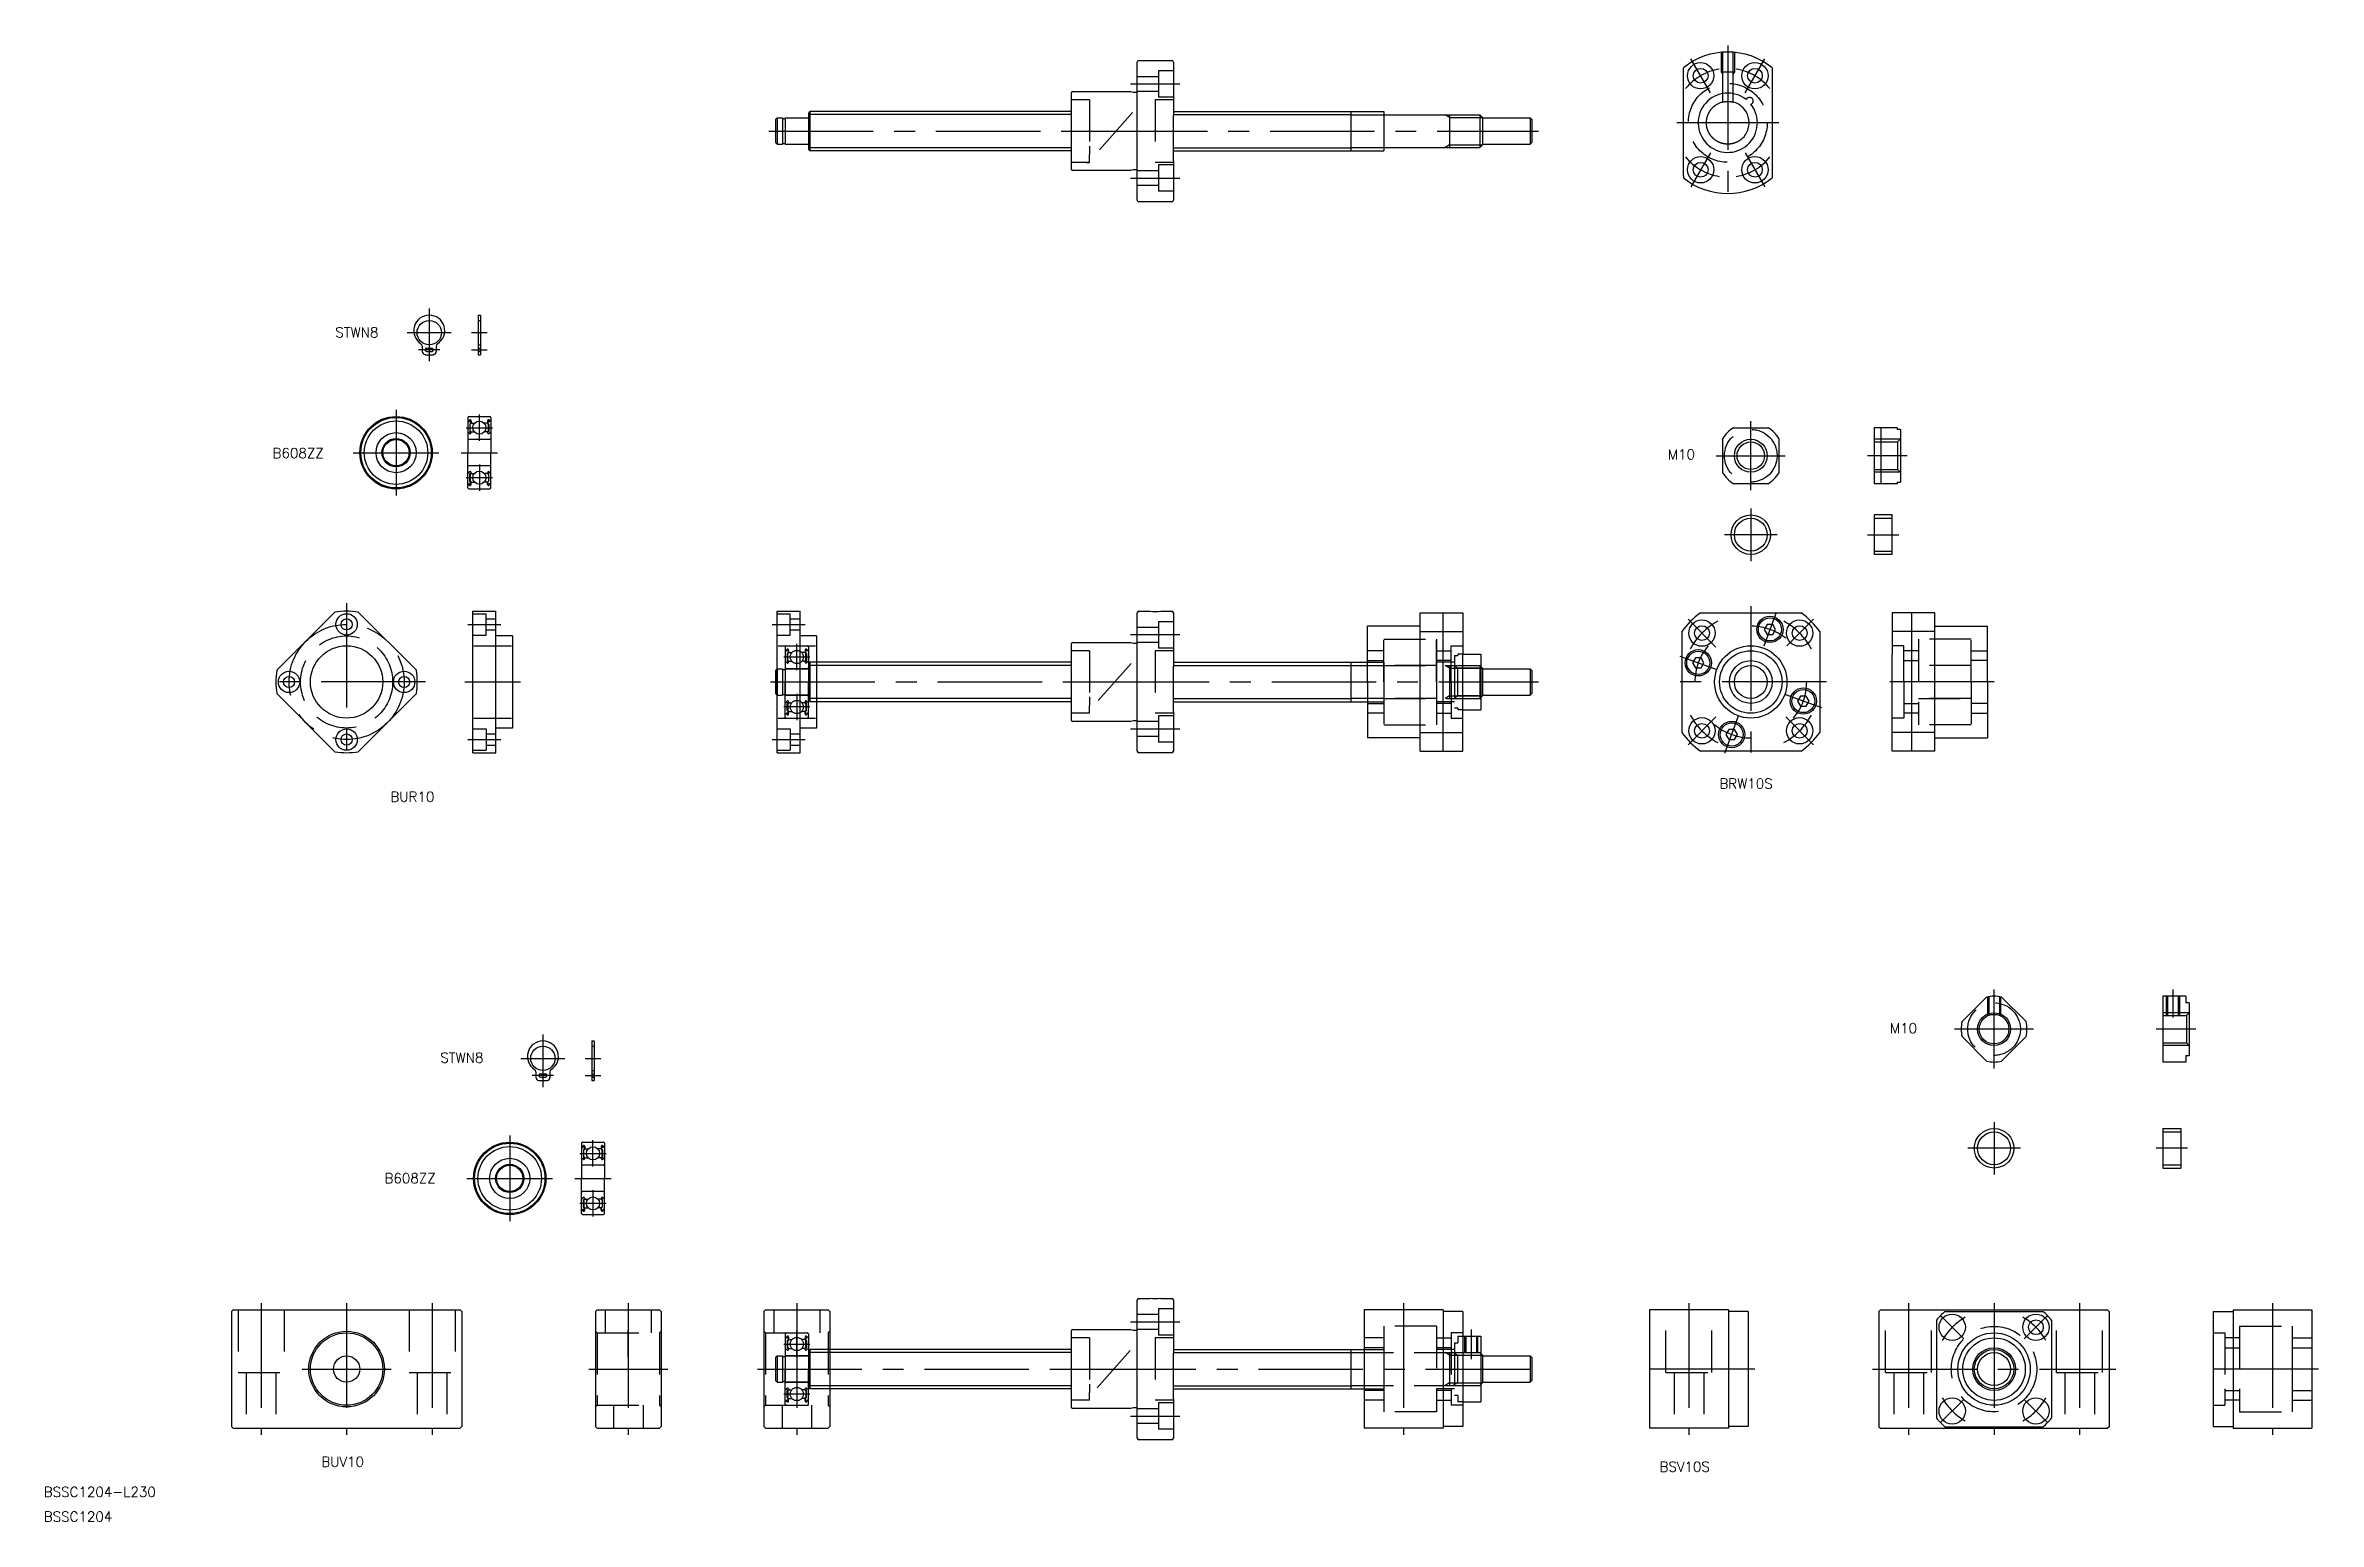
# Model space of a CAD drawing. Extents: x -92 to 600, y -46 to 402.
import ezdxf

# ---------------------------------------------------------------- set-up
doc = ezdxf.new("R2010")
doc.units = 0
doc.linetypes.add('CENTER', pattern=[50.8, 31.75, -6.35, 6.35, -6.35])
doc.linetypes.add('DASHED', pattern=[19.05, 12.7, -6.35])
doc.layers.get('0').update_dxf_attribs({"linetype": 'CONTINUOUS'})
doc.layers.add('CENTER', color=1, linetype='CENTER')
doc.styles.get("Standard").update_dxf_attribs({"font": 'txt.shx', "height": 3, "bigfont": 'bigfont.shx'})

msp = doc.modelspace()

# ---------------------------------------------------------------- texts
at = {"color": 7, "linetype": 'CONTINUOUS'}
for s, p in [('STWN8', (-3.44, 313.61)), ('B608ZZ', (-22.51, 276.95)), ('M10', (401.77, 276.54)), ('BUR10', (13.32, 172.48)), ('BRW10S', (417.43, 176.48)), ('M10', (469.29, 102.12)), ('STWN8', (28.49, 93.13)), ('B608ZZ', (11.53, 56.52)), ('BUV10', (-7.69, -29.67)), ('BSV10S', (399.22, -31.18)), ('BSSC1204-L230', (-92.08, -38.83)), ('BSSC1204', (-92.08, -46.33))]:
    msp.add_text(s, height=3, dxfattribs=at).set_placement(p)

# ---------------------------------------------------------------- linework, layer by layer
at = {"color": 7, "linetype": 'CONTINUOUS'}
for p, q in [((240.4, 389.92), (240.4, 397.31)), ((240.4, 362.7), (240.4, 397.31)), ((240.9, 397.81), (244.25, 397.81)), ((247.55, 397.81), (250.9, 397.81)), ((251.4, 397.31), (251.4, 381.1)), ((406.47, 394.93), (406.47, 395.58)), ((406.47, 362.76), (406.47, 394.93)), ((433.47, 395.58), (433.47, 394.93)), ((433.47, 394.93), (433.47, 362.76)), ((220.4, 385.31), (220.4, 388.01)), ((220.7, 388.31), (238.5, 388.31)), ((238.5, 388.31), (239.25, 388.11)), ((239.25, 388.11), (240.4, 388.11)), ((130.4, 379.81), (130.9, 380.31)), ((130.9, 380.31), (130.9, 372.31)), ((130.9, 380.31), (132.5, 380.31)), ((132.5, 380.31), (132.5, 372.31)), ((133.4, 380.31), (133.4, 372.31)), ((133.4, 380.31), (140.2, 380.31)), ((140.9, 382.31), (140.4, 381.81)), ((140.4, 381.81), (140.4, 370.81)), ((220.4, 382.31), (140.9, 382.31)), ((140.9, 382.31), (140.9, 370.31)), ((220.4, 367.31), (220.4, 385.31)), ((251.4, 382.31), (305.4, 382.31)), ((251.4, 367.31), (251.4, 381.1)), ((305.4, 382.31), (305.4, 370.31)), ((305.4, 382.31), (315.4, 382.31)), ((305.6, 381.31), (344.59, 381.31)), ((315.4, 382.31), (315.4, 370.31)), ((335.4, 380.5), (333.99, 381.31)), ((335.4, 381.31), (335.4, 371.31)), ((345.4, 380.5), (344.59, 381.31)), ((344.59, 381.31), (344.59, 371.31)), ((345.4, 380.5), (345.4, 372.12)), ((345.4, 380.31), (359.9, 380.31)), ((359.9, 380.31), (359.9, 372.31)), ((359.9, 380.31), (360.4, 379.81)), ((418.32, 385.13), (418.36, 385.14)), ((130.4, 379.81), (130.4, 372.81)), ((132.5, 380.11), (133.4, 380.11)), ((140.4, 379.21), (140.4, 379.21)), ((140.4, 376.31), (140.4, 376.31)), ((360.4, 379.81), (360.4, 372.81)), ((130.9, 372.31), (130.4, 372.81)), ((130.9, 372.31), (132.5, 372.31)), ((132.5, 372.51), (133.4, 372.51)), ((133.4, 372.31), (140.2, 372.31)), ((140.4, 370.81), (140.9, 370.31)), ((220.4, 370.31), (140.9, 370.31)), ((220.4, 364.61), (220.4, 367.31)), ((224.89, 366.81), (225.9, 366.81)), ((251.4, 370.31), (305.4, 370.31)), ((251.4, 367.31), (251.4, 355.31)), ((305.4, 370.31), (315.4, 370.31)), ((305.6, 371.31), (344.59, 371.31)), ((335.4, 372.12), (333.99, 371.31)), ((345.4, 372.12), (344.59, 371.31)), ((345.4, 372.31), (359.9, 372.31)), ((360.4, 372.81), (359.9, 372.31)), ((238.5, 364.31), (220.7, 364.31)), ((239.25, 364.51), (238.5, 364.31)), ((240.4, 364.51), (239.25, 364.51)), ((240.4, 355.31), (240.4, 362.7)), ((406.47, 362.76), (406.47, 362.11)), ((433.47, 362.76), (433.47, 362.11)), ((250.9, 354.81), (240.9, 354.81)), ((39.96, 320.36), (39.96, 308.36)), ((39.96, 320.36), (40.76, 320.36)), ((40.76, 320.36), (40.76, 308.36)), ((25.13, 311.36), (25.13, 310.36)), ((22.98, 310.96), (22.98, 309.36)), ((23.88, 308.36), (26.38, 308.36)), ((24.38, 310.36), (25.88, 310.36)), ((24.38, 309.36), (25.88, 309.36)), ((25.13, 309.36), (25.13, 308.36)), ((27.28, 310.96), (27.28, 309.36)), ((39.96, 308.36), (40.76, 308.36)), ((36.86, 289.27), (36.86, 278.57)), ((36.86, 288.32), (36.96, 288.22)), ((36.86, 284.57), (36.96, 284.67)), ((36.96, 288.22), (37.19, 288.22)), ((36.96, 284.67), (37.19, 284.67)), ((37.16, 289.57), (43.56, 289.57)), ((37.19, 288.22), (37.3, 288.41)), ((37.19, 284.67), (37.4, 284.41)), ((37.24, 288.04), (37.35, 287.98)), ((37.3, 288.16), (37.41, 288.34)), ((37.42, 288.09), (37.3, 288.16)), ((37.35, 287.98), (37.42, 288.09)), ((37.72, 287.52), (37.46, 287.26)), ((37.46, 287.26), (37.46, 285.07)), ((37.86, 287.47), (37.59, 287.2)), ((37.59, 285.07), (37.59, 287.2)), ((37.79, 285.07), (37.59, 285.07)), ((37.59, 284.94), (37.79, 284.94)), ((37.72, 288.26), (37.72, 287.52)), ((37.79, 284.94), (37.79, 285.07)), ((37.79, 284.49), (37.89, 284.78)), ((37.86, 288.26), (37.86, 287.47)), ((37.86, 287.62), (37.96, 287.52)), ((37.89, 284.78), (37.99, 284.87)), ((37.96, 287.52), (38.88, 287.52)), ((37.99, 284.87), (38.84, 284.87)), ((42.76, 287.52), (41.83, 287.52)), ((42.72, 284.87), (41.88, 284.87)), ((42.82, 284.78), (42.72, 284.87)), ((42.86, 287.62), (42.76, 287.52)), ((42.92, 284.49), (42.82, 284.78)), ((42.86, 288.26), (42.86, 287.47)), ((42.86, 287.47), (43.12, 287.2)), ((42.92, 285.07), (43.12, 285.07)), ((42.92, 284.94), (42.92, 285.07)), ((43.12, 284.94), (42.92, 284.94)), ((42.99, 288.26), (42.99, 287.52)), ((42.99, 287.52), (43.26, 287.26)), ((43.12, 285.07), (43.12, 287.2)), ((43.26, 287.26), (43.26, 285.07)), ((43.29, 288.09), (43.41, 288.16)), ((43.36, 287.98), (43.29, 288.09)), ((43.41, 288.16), (43.3, 288.34)), ((43.52, 284.67), (43.31, 284.41)), ((43.47, 288.04), (43.36, 287.98)), ((43.52, 288.22), (43.41, 288.41)), ((43.76, 288.22), (43.52, 288.22)), ((43.76, 284.67), (43.52, 284.67)), ((43.86, 288.32), (43.76, 288.22)), ((43.86, 284.57), (43.76, 284.67)), ((43.86, 289.27), (43.86, 278.57)), ((421.7, 286.14), (432.24, 286.14)), ((464.47, 286.14), (464.47, 269.14)), ((471.47, 286.14), (464.47, 286.14)), ((466.47, 286.14), (466.47, 269.14)), ((471.47, 286.14), (471.47, 285.64)), ((472.47, 285.64), (471.47, 285.64)), ((472.47, 285.64), (472.47, 269.64)), ((36.86, 267.87), (36.86, 278.57)), ((43.56, 282.57), (37.16, 282.57)), ((43.86, 267.87), (43.86, 278.57)), ((418.47, 272.37), (418.47, 282.91)), ((435.47, 282.91), (435.47, 272.37)), ((36.86, 272.57), (36.96, 272.47)), ((36.96, 272.47), (37.19, 272.47)), ((43.56, 274.57), (37.16, 274.57)), ((37.19, 272.47), (37.4, 272.74)), ((37.46, 269.89), (37.46, 272.08)), ((37.72, 269.62), (37.46, 269.89)), ((37.59, 272.21), (37.79, 272.21)), ((37.79, 272.08), (37.59, 272.08)), ((37.59, 272.08), (37.59, 269.95)), ((37.86, 269.68), (37.59, 269.95)), ((37.72, 268.89), (37.72, 269.62)), ((37.79, 272.66), (37.89, 272.37)), ((37.79, 272.21), (37.79, 272.08)), ((37.86, 268.89), (37.86, 269.68)), ((37.86, 269.52), (37.96, 269.62)), ((37.89, 272.37), (37.99, 272.27)), ((37.96, 269.62), (38.88, 269.62)), ((37.99, 272.27), (38.84, 272.27)), ((42.76, 269.62), (41.83, 269.62)), ((42.72, 272.27), (41.88, 272.27)), ((42.82, 272.37), (42.72, 272.27)), ((42.86, 269.52), (42.76, 269.62)), ((42.92, 272.66), (42.82, 272.37)), ((42.86, 269.68), (43.12, 269.95)), ((42.86, 268.89), (42.86, 269.68)), ((43.12, 272.21), (42.92, 272.21)), ((42.92, 272.21), (42.92, 272.08)), ((42.92, 272.08), (43.12, 272.08)), ((42.99, 269.62), (43.26, 269.89)), ((42.99, 268.89), (42.99, 269.62)), ((43.12, 272.08), (43.12, 269.95)), ((43.26, 269.89), (43.26, 272.08)), ((43.52, 272.47), (43.31, 272.74)), ((43.76, 272.47), (43.52, 272.47)), ((43.86, 272.57), (43.76, 272.47)), ((43.86, 273.22), (43.86, 273.22)), ((43.86, 270.55), (43.86, 270.55)), ((471.47, 269.64), (472.47, 269.64)), ((471.47, 269.64), (471.47, 269.14)), ((36.86, 268.82), (36.96, 268.92)), ((36.96, 268.92), (37.19, 268.92)), ((37.16, 267.57), (43.56, 267.57)), ((37.19, 268.92), (37.3, 268.74)), ((37.24, 269.11), (37.35, 269.17)), ((37.42, 269.06), (37.3, 268.99)), ((37.3, 268.99), (37.41, 268.81)), ((37.35, 269.17), (37.42, 269.06)), ((43.36, 269.17), (43.29, 269.06)), ((43.29, 269.06), (43.41, 268.99)), ((43.41, 268.99), (43.3, 268.81)), ((43.47, 269.11), (43.36, 269.17)), ((43.52, 268.92), (43.41, 268.74)), ((43.76, 268.92), (43.52, 268.92)), ((43.86, 268.82), (43.76, 268.92)), ((432.24, 269.14), (421.7, 269.14)), ((471.47, 269.14), (464.47, 269.14)), ((464.47, 259.64), (464.47, 247.64)), ((469.97, 259.64), (464.47, 259.64)), ((469.97, 247.64), (469.97, 259.64)), ((469.97, 247.64), (464.47, 247.64)), ((-21.21, 212.41), (-3.54, 230.08)), ((21.21, 212.41), (3.54, 230.08)), ((38.4, 187.37), (38.4, 230.37)), ((38.4, 230.37), (45.4, 230.37)), ((45.4, 187.37), (45.4, 230.37)), ((130.9, 187.37), (130.9, 230.37)), ((130.9, 230.37), (137.9, 230.37)), ((137.9, 187.37), (137.9, 230.37)), ((240.4, 222.48), (240.4, 229.87)), ((240.4, 222.48), (240.4, 229.87)), ((240.9, 230.37), (244.25, 230.37)), ((247.55, 230.37), (250.9, 230.37)), ((251.4, 229.87), (251.4, 213.66)), ((326.4, 187.87), (326.4, 229.87)), ((326.4, 229.87), (339.4, 229.87)), ((333.4, 187.87), (333.4, 229.87)), ((339.4, 229.87), (339.4, 217.37)), ((411.64, 229.87), (442.3, 229.87)), ((482.97, 229.87), (469.97, 229.87)), ((469.97, 229.87), (469.97, 217.37)), ((475.97, 187.87), (475.97, 229.87)), ((482.97, 187.87), (482.97, 229.87)), ((50.4, 222.87), (45.4, 222.87)), ((50.4, 222.87), (50.4, 194.87)), ((142.9, 222.87), (137.9, 222.87)), ((142.9, 222.87), (142.9, 194.87)), ((240.4, 195.26), (240.4, 222.48)), ((310.4, 208.87), (310.4, 225.87)), ((326.4, 225.87), (310.4, 225.87)), ((326.4, 224.2), (339.4, 224.2)), ((405.97, 224.2), (405.97, 193.54)), ((447.97, 224.2), (447.97, 193.54)), ((482.97, 224.2), (469.97, 224.2)), ((482.97, 225.87), (498.97, 225.87)), ((498.97, 208.87), (498.97, 225.87)), ((220.4, 214.87), (142.9, 214.87)), ((220.4, 217.87), (220.4, 220.57)), ((220.4, 199.87), (220.4, 217.87)), ((220.7, 220.87), (238.5, 220.87)), ((238.5, 220.87), (239.25, 220.67)), ((239.25, 220.67), (240.4, 220.67)), ((251.4, 214.87), (305.4, 214.87)), ((305.4, 214.87), (305.4, 202.87)), ((305.4, 214.87), (310.4, 214.87)), ((339.4, 200.37), (339.4, 217.37)), ((339.4, 217.37), (344.9, 217.37)), ((344.9, 217.37), (344.9, 200.37)), ((469.97, 200.37), (469.97, 217.37)), ((130.4, 212.37), (130.9, 212.87)), ((130.4, 212.37), (130.4, 205.37)), ((130.9, 212.87), (130.9, 204.87)), ((140.4, 211.77), (140.4, 211.77)), ((140.4, 208.87), (140.4, 208.87)), ((251.4, 199.87), (251.4, 213.66)), ((310.4, 208.87), (310.4, 191.87)), ((345.4, 213.06), (344.9, 213.56)), ((345.4, 213.06), (345.4, 204.68)), ((345.4, 212.87), (359.9, 212.87)), ((359.9, 212.87), (360.4, 212.37)), ((359.9, 212.87), (359.9, 204.87)), ((360.4, 212.37), (360.4, 205.37)), ((498.97, 208.87), (498.97, 191.87)), ((-3.54, 187.66), (-21.21, 205.33)), ((3.54, 187.66), (21.21, 205.33)), ((130.9, 204.87), (130.4, 205.37)), ((140.4, 200.85), (140.4, 200.85)), ((220.4, 202.87), (142.9, 202.87)), ((251.4, 202.87), (305.4, 202.87)), ((305.4, 202.87), (310.4, 202.87)), ((345.4, 204.68), (344.9, 204.18)), ((345.4, 204.87), (359.9, 204.87)), ((360.4, 205.37), (359.9, 204.87)), ((50.4, 194.87), (45.4, 194.87)), ((142.9, 194.87), (137.9, 194.87)), ((220.4, 197.17), (220.4, 199.87)), ((238.5, 196.87), (220.7, 196.87)), ((239.25, 197.07), (238.5, 196.87)), ((240.4, 197.07), (239.25, 197.07)), ((240.4, 187.87), (240.4, 195.26)), ((251.4, 199.87), (251.4, 187.87)), ((326.4, 193.54), (339.4, 193.54)), ((339.4, 187.87), (339.4, 200.37)), ((339.4, 200.37), (344.9, 200.37)), ((469.97, 187.87), (469.97, 200.37)), ((482.97, 193.54), (469.97, 193.54)), ((38.4, 187.37), (45.4, 187.37)), ((130.9, 187.37), (137.9, 187.37)), ((250.9, 187.37), (240.9, 187.37)), ((326.4, 191.87), (310.4, 191.87)), ((326.4, 187.87), (339.4, 187.87)), ((442.3, 187.87), (411.64, 187.87)), ((482.97, 187.87), (469.97, 187.87)), ((482.97, 191.87), (498.97, 191.87)), ((498.65, 113.08), (491.2, 105.63)), ((510.67, 105.63), (503.22, 113.08)), ((552.28, 113.34), (552.28, 93.34)), ((559.28, 113.34), (552.28, 113.34)), ((559.28, 113.34), (559.28, 111.34)), ((560.28, 111.34), (559.28, 111.34)), ((560.28, 111.34), (560.28, 95.34)), ((74.52, 99.75), (74.52, 87.75)), ((74.52, 99.75), (75.32, 99.75)), ((75.32, 99.75), (75.32, 87.75)), ((491.2, 101.06), (498.65, 93.61)), ((503.22, 93.61), (510.67, 101.06)), ((57.54, 90.35), (57.54, 88.75)), ((59.69, 90.75), (59.69, 89.75)), ((61.84, 90.35), (61.84, 88.75)), ((559.28, 93.34), (552.28, 93.34)), ((559.28, 95.34), (559.28, 93.34)), ((559.28, 95.34), (560.28, 95.34)), ((58.44, 87.75), (60.94, 87.75)), ((58.94, 89.75), (60.44, 89.75)), ((58.94, 88.75), (60.44, 88.75)), ((59.69, 88.75), (59.69, 87.75)), ((74.52, 87.75), (75.32, 87.75)), ((552.28, 73.11), (557.78, 73.11)), ((552.28, 73.11), (552.28, 61.11)), ((552.28, 72.11), (557.78, 72.11)), ((557.78, 73.11), (557.78, 61.11)), ((71.42, 68.67), (71.42, 57.97)), ((71.42, 67.72), (71.52, 67.62)), ((71.42, 63.97), (71.52, 64.07)), ((71.52, 67.62), (71.75, 67.62)), ((71.52, 64.07), (71.75, 64.07)), ((71.72, 68.97), (78.12, 68.97)), ((71.75, 67.62), (71.86, 67.8)), ((71.75, 64.07), (71.96, 63.8)), ((71.8, 67.43), (71.91, 67.37)), ((71.86, 67.55), (71.97, 67.73)), ((71.98, 67.48), (71.86, 67.55)), ((71.91, 67.37), (71.98, 67.48)), ((72.28, 66.92), (72.02, 66.65)), ((72.02, 66.65), (72.02, 64.46)), ((72.42, 66.86), (72.15, 66.59)), ((72.15, 64.46), (72.15, 66.59)), ((72.35, 64.46), (72.15, 64.46)), ((72.15, 64.33), (72.35, 64.33)), ((72.28, 67.65), (72.28, 66.92)), ((72.35, 64.33), (72.35, 64.46)), ((72.35, 63.88), (72.45, 64.17)), ((72.42, 67.65), (72.42, 66.86)), ((72.42, 67.02), (72.52, 66.92)), ((72.45, 64.17), (72.55, 64.27)), ((72.52, 66.92), (73.44, 66.92)), ((72.55, 64.27), (73.4, 64.27)), ((77.32, 66.92), (76.39, 66.92)), ((77.28, 64.27), (76.44, 64.27)), ((77.38, 64.17), (77.28, 64.27)), ((77.42, 67.02), (77.32, 66.92)), ((77.48, 63.88), (77.38, 64.17)), ((77.42, 67.65), (77.42, 66.86)), ((77.42, 66.86), (77.68, 66.59)), ((77.48, 64.46), (77.68, 64.46)), ((77.48, 64.33), (77.48, 64.46)), ((77.68, 64.33), (77.48, 64.33)), ((77.55, 67.65), (77.55, 66.92)), ((77.55, 66.92), (77.82, 66.65)), ((77.68, 64.46), (77.68, 66.59)), ((77.82, 66.65), (77.82, 64.46)), ((77.85, 67.48), (77.97, 67.55)), ((77.92, 67.37), (77.85, 67.48)), ((77.97, 67.55), (77.86, 67.73)), ((78.08, 64.07), (77.87, 63.8)), ((78.03, 67.43), (77.92, 67.37)), ((78.08, 67.62), (77.97, 67.8)), ((78.32, 67.62), (78.08, 67.62)), ((78.32, 64.07), (78.08, 64.07)), ((78.42, 67.72), (78.32, 67.62)), ((78.42, 63.97), (78.32, 64.07)), ((78.42, 68.67), (78.42, 57.97)), ((71.42, 47.27), (71.42, 57.97)), ((78.12, 61.97), (71.72, 61.97)), ((78.42, 47.27), (78.42, 57.97)), ((552.28, 62.11), (557.78, 62.11)), ((552.28, 61.11), (557.78, 61.11)), ((71.42, 51.97), (71.52, 51.87)), ((71.52, 51.87), (71.75, 51.87)), ((78.12, 53.97), (71.72, 53.97)), ((71.75, 51.87), (71.96, 52.13)), ((71.8, 48.5), (71.91, 48.57)), ((71.98, 48.45), (71.86, 48.38)), ((71.86, 48.38), (71.97, 48.2)), ((71.91, 48.57), (71.98, 48.45)), ((72.02, 49.28), (72.02, 51.47)), ((72.28, 49.02), (72.02, 49.28)), ((72.15, 51.6), (72.35, 51.6)), ((72.15, 51.47), (72.15, 49.34)), ((72.35, 51.47), (72.15, 51.47)), ((72.42, 49.07), (72.15, 49.34)), ((72.28, 48.28), (72.28, 49.02)), ((72.35, 52.05), (72.45, 51.76)), ((72.35, 51.6), (72.35, 51.47)), ((72.42, 48.28), (72.42, 49.07)), ((72.42, 48.92), (72.52, 49.02)), ((72.45, 51.76), (72.55, 51.67)), ((72.52, 49.02), (73.44, 49.02)), ((72.55, 51.67), (73.4, 51.67)), ((77.32, 49.02), (76.39, 49.02)), ((77.28, 51.67), (76.44, 51.67)), ((77.38, 51.76), (77.28, 51.67)), ((77.42, 48.92), (77.32, 49.02)), ((77.48, 52.05), (77.38, 51.76)), ((77.42, 49.07), (77.68, 49.34)), ((77.42, 48.28), (77.42, 49.07)), ((77.48, 51.6), (77.48, 51.47)), ((77.68, 51.6), (77.48, 51.6)), ((77.48, 51.47), (77.68, 51.47)), ((77.55, 49.02), (77.82, 49.28)), ((77.55, 48.28), (77.55, 49.02)), ((77.68, 51.47), (77.68, 49.34)), ((77.82, 49.28), (77.82, 51.47)), ((77.92, 48.57), (77.85, 48.45)), ((77.85, 48.45), (77.97, 48.38)), ((77.97, 48.38), (77.86, 48.2)), ((78.08, 51.87), (77.87, 52.13)), ((78.03, 48.5), (77.92, 48.57)), ((78.32, 51.87), (78.08, 51.87)), ((78.42, 51.97), (78.32, 51.87)), ((78.42, 52.62), (78.42, 52.62)), ((78.42, 49.94), (78.42, 49.94)), ((71.42, 48.22), (71.52, 48.32)), ((71.52, 48.32), (71.75, 48.32)), ((71.72, 46.97), (78.12, 46.97)), ((71.75, 48.32), (71.86, 48.13)), ((78.08, 48.32), (77.97, 48.13)), ((78.32, 48.32), (78.08, 48.32)), ((78.42, 48.22), (78.32, 48.32)), ((240.4, 13.62), (240.4, 21.01)), ((240.4, 13.62), (240.4, 21.01)), ((240.9, 21.51), (244.25, 21.51)), ((247.55, 21.51), (250.9, 21.51)), ((251.4, 21.01), (251.4, 4.8)), ((-34.5, 18.01), (-35, 17.51)), ((-35, 17.51), (-35, -17.49)), ((-34.5, 18.01), (34.5, 18.01)), ((34.5, 18.01), (35, 17.51)), ((35, 17.51), (35, -17.49)), ((76.15, 18.01), (75.65, 17.51)), ((75.65, 17.51), (75.65, -17.49)), ((76.15, 18.01), (95.15, 18.01)), ((95.65, 17.51), (95.15, 18.01)), ((95.65, 17.51), (95.65, -17.49)), ((127.4, 18.01), (126.9, 17.51)), ((126.9, 17.51), (126.9, -17.49)), ((127.4, 18.01), (146.4, 18.01)), ((146.9, 17.51), (146.4, 18.01)), ((146.9, 17.51), (146.9, -17.49)), ((309.4, 18.01), (309.4, -17.99)), ((333.4, 18.01), (309.4, 18.01)), ((333.4, 18.01), (333.4, 13.01)), ((339.4, 17.51), (333.4, 17.51)), ((339.4, 17.51), (339.4, 0.01)), ((420.16, 18.01), (396.16, 18.01)), ((396.16, 18.01), (396.16, -17.99)), ((420.16, 18.01), (420.16, 13.01)), ((426.16, 17.51), (420.16, 17.51)), ((426.16, 17.51), (426.16, 0.01)), ((466.44, 18), (465.94, 17.5)), ((465.94, 17.5), (465.94, -17.5)), ((466.44, 18), (535.44, 18)), ((483.44, 14.92), (483.44, -14.92)), ((486.01, 17.5), (515.86, 17.5)), ((518.44, 14.92), (518.44, -14.92)), ((535.44, 18), (535.94, 17.5)), ((535.94, 17.5), (535.94, -17.5)), ((567.6, 17.51), (567.6, 0.01)), ((567.6, 17.51), (573.6, 17.51)), ((573.6, 18.01), (597.6, 18.01)), ((573.6, 18.01), (573.6, 13.01)), ((597.6, 18.01), (597.6, -17.99)), ((220.4, 9.01), (220.4, 11.71)), ((220.4, -8.99), (220.4, 9.01)), ((220.7, 12.01), (238.5, 12.01)), ((238.5, 12.01), (239.25, 11.81)), ((239.25, 11.81), (240.4, 11.81)), ((240.4, 11.94), (240.4, 13.62)), ((240.4, -20.99), (240.4, 12.05)), ((333.4, 13.01), (333.4, -12.99)), ((339.4, 10.01), (344.9, 10.01)), ((344.9, 10.01), (344.9, -9.99)), ((420.16, 13.01), (420.16, -12.99)), ((573.6, 13.01), (573.6, -12.99)), ((140.4, 0.01), (140.4, 0.01)), ((220.4, 6.01), (146.9, 6.01)), ((251.4, 6.01), (305.4, 6.01)), ((251.4, -8.99), (251.4, 4.8)), ((305.4, 6.01), (309.4, 6.01)), ((305.4, 6.01), (305.4, -5.99)), ((339.4, 0.01), (339.4, -17.49)), ((345.4, 4.2), (344.9, 4.7)), ((345.4, 4.01), (359.9, 4.01)), ((359.9, 4.01), (359.9, -3.99)), ((359.9, 4.01), (360.4, 3.51)), ((360.4, 3.51), (360.4, -3.49)), ((426.16, 0.01), (426.16, -17.49)), ((567.6, 0.01), (567.6, -17.49)), ((220.4, -5.99), (146.9, -5.99)), ((251.4, -5.99), (305.4, -5.99)), ((305.4, -5.99), (309.4, -5.99)), ((345.4, -4.18), (344.9, -4.68)), ((345.4, -3.99), (359.9, -3.99)), ((360.4, -3.49), (359.9, -3.99)), ((140.4, -8.02), (140.4, -8.02)), ((220.4, -11.69), (220.4, -8.99)), ((238.5, -11.99), (220.7, -11.99)), ((239.25, -11.79), (238.5, -11.99)), ((240.4, -11.79), (239.25, -11.79)), ((251.4, -8.99), (251.4, -20.99)), ((333.4, -12.99), (333.4, -17.99)), ((339.4, -9.99), (344.9, -9.99)), ((420.16, -12.99), (420.16, -17.99)), ((573.6, -12.99), (573.6, -17.99)), ((-35, -17.49), (-34.5, -17.99)), ((-34.5, -17.99), (34.5, -17.99)), ((35, -17.49), (34.5, -17.99)), ((75.65, -17.49), (76.15, -17.99)), ((76.15, -17.99), (95.15, -17.99)), ((95.65, -17.49), (95.15, -17.99)), ((126.9, -17.49), (127.4, -17.99)), ((127.4, -17.99), (146.4, -17.99)), ((146.9, -17.49), (146.4, -17.99)), ((333.4, -17.99), (309.4, -17.99)), ((339.4, -17.49), (333.4, -17.49)), ((420.16, -17.99), (396.16, -17.99)), ((426.16, -17.49), (420.16, -17.49)), ((465.94, -17.5), (466.44, -18)), ((466.44, -18), (535.44, -18)), ((486.01, -17.5), (515.86, -17.5)), ((535.94, -17.5), (535.44, -18)), ((567.6, -17.49), (573.6, -17.49)), ((573.6, -17.99), (597.6, -17.99)), ((250.9, -21.49), (240.9, -21.49))]:
    msp.add_line(p, q, dxfattribs=at)
at = {"color": 3, "linetype": 'DASHED'}
for p, q in [((251.4, 394.6), (246.9, 394.6)), ((246.9, 394.6), (246.9, 386.6)), ((417.97, 400.25), (417.97, 394.35)), ((417.97, 394.35), (421.97, 394.35)), ((417.97, 394.35), (418.35, 393.69)), ((418.35, 400.28), (418.35, 388.2)), ((421.6, 388.2), (421.6, 400.28)), ((421.97, 394.35), (421.6, 393.69)), ((421.97, 400.25), (421.97, 394.35)), ((246.9, 388.35), (240.4, 388.35)), ((246.9, 392.85), (240.47, 392.85)), ((418.35, 388.2), (418.35, 387.69)), ((418.35, 387.69), (418.35, 385.13)), ((421.6, 387.69), (421.6, 388.2)), ((421.6, 385.13), (421.6, 387.69)), ((225.9, 385.81), (220.4, 385.81)), ((225.9, 385.81), (225.9, 366.81)), ((251.4, 385.81), (245.9, 385.81)), ((245.9, 385.81), (245.9, 366.81)), ((251.4, 386.6), (246.9, 386.6)), ((225.9, 366.81), (220.4, 366.81)), ((225.9, 371.74), (225.9, 369.18)), ((225.9, 366.81), (225.9, 369.18)), ((251.4, 366.81), (245.9, 366.81)), ((246.9, 359.77), (240.4, 359.77)), ((246.9, 364.27), (240.47, 364.27)), ((251.4, 366.02), (246.9, 366.02)), ((246.9, 366.02), (246.9, 358.02)), ((251.4, 358.02), (246.9, 358.02)), ((39.96, 318.76), (40.76, 318.76)), ((39.96, 311.36), (40.76, 311.36)), ((39.96, 310.36), (40.76, 310.36)), ((39.96, 309.36), (40.76, 309.36)), ((472.47, 282.64), (464.47, 282.64)), ((464.47, 281.83), (471.61, 281.83)), ((471.61, 281.83), (472.47, 282.64)), ((471.61, 281.83), (471.61, 273.45)), ((464.47, 273.45), (471.61, 273.45)), ((472.47, 272.64), (464.47, 272.64)), ((471.61, 273.45), (472.47, 272.64)), ((464.47, 258.64), (469.97, 258.64)), ((464.47, 248.64), (469.97, 248.64)), ((38.4, 229.62), (42.4, 229.62)), ((42.4, 223.12), (42.4, 229.62)), ((130.9, 229.62), (134.9, 229.62)), ((134.9, 223.12), (134.9, 229.62)), ((38.4, 223.12), (42.4, 223.12)), ((42.4, 228.07), (45.4, 228.07)), ((42.4, 224.67), (45.4, 224.67)), ((130.9, 223.12), (134.9, 223.12)), ((134.9, 228.07), (137.9, 228.07)), ((134.9, 224.67), (137.9, 224.67)), ((246.9, 225.41), (240.47, 225.41)), ((246.9, 227.16), (246.9, 219.16)), ((251.4, 227.16), (246.9, 227.16)), ((315.4, 221.87), (331.4, 221.87)), ((315.4, 208.87), (315.4, 221.87)), ((331.4, 221.87), (331.4, 195.87)), ((331.4, 208.87), (331.4, 221.87)), ((477.97, 221.87), (477.97, 195.87)), ((493.97, 221.87), (477.97, 221.87)), ((493.97, 208.87), (493.97, 221.87)), ((38.7, 219.87), (50.1, 219.87)), ((131.2, 219.87), (142.6, 219.87)), ((133.4, 219.57), (133.4, 208.87)), ((133.4, 218.62), (133.5, 218.52)), ((133.4, 214.87), (133.5, 214.97)), ((133.5, 218.52), (133.73, 218.52)), ((133.5, 214.97), (133.73, 214.97)), ((133.7, 219.87), (140.1, 219.87)), ((133.73, 218.52), (133.84, 218.7)), ((133.73, 214.97), (133.95, 214.71)), ((133.78, 218.34), (133.9, 218.27)), ((133.85, 218.45), (133.96, 218.64)), ((133.97, 218.39), (133.85, 218.45)), ((133.9, 218.27), (133.97, 218.39)), ((134.27, 217.82), (134, 217.55)), ((134, 217.55), (134, 215.37)), ((134.4, 217.77), (134.13, 217.5)), ((134.13, 215.37), (134.13, 217.5)), ((134.33, 215.37), (134.13, 215.37)), ((134.13, 215.24), (134.33, 215.24)), ((134.27, 218.56), (134.27, 217.82)), ((134.33, 215.24), (134.33, 215.37)), ((134.33, 214.79), (134.44, 215.08)), ((134.4, 218.56), (134.4, 217.77)), ((134.4, 217.92), (134.5, 217.82)), ((134.44, 215.08), (134.54, 215.17)), ((134.5, 217.82), (135.43, 217.82)), ((134.54, 215.17), (135.38, 215.17)), ((139.3, 217.82), (138.38, 217.82)), ((139.26, 215.17), (138.42, 215.17)), ((139.36, 215.08), (139.26, 215.17)), ((139.4, 217.92), (139.3, 217.82)), ((139.47, 214.79), (139.36, 215.08)), ((139.4, 218.56), (139.4, 217.77)), ((139.4, 217.77), (139.67, 217.5)), ((139.47, 215.24), (139.47, 215.37)), ((139.47, 215.37), (139.67, 215.37)), ((139.67, 215.24), (139.47, 215.24)), ((139.53, 218.56), (139.53, 217.82)), ((139.53, 217.82), (139.8, 217.55)), ((139.67, 215.37), (139.67, 217.5)), ((139.8, 217.55), (139.8, 215.37)), ((139.95, 218.45), (139.84, 218.64)), ((139.84, 218.39), (139.95, 218.45)), ((139.9, 218.27), (139.84, 218.39)), ((140.07, 214.97), (139.85, 214.71)), ((140.02, 218.34), (139.9, 218.27)), ((140.07, 218.52), (139.96, 218.7)), ((140.3, 218.52), (140.07, 218.52)), ((140.3, 214.97), (140.07, 214.97)), ((140.4, 218.62), (140.3, 218.52)), ((140.4, 214.87), (140.3, 214.97)), ((140.4, 219.57), (140.4, 208.87)), ((140.9, 214.87), (140.4, 214.37)), ((140.4, 214.37), (140.4, 203.37)), ((140.9, 214.87), (140.9, 202.87)), ((142.9, 214.87), (140.9, 214.87)), ((225.9, 218.37), (220.4, 218.37)), ((225.9, 218.37), (225.9, 199.37)), ((246.9, 220.91), (240.4, 220.91)), ((245.9, 218.37), (245.9, 199.37)), ((251.4, 218.37), (245.9, 218.37)), ((251.4, 219.16), (246.9, 219.16)), ((315.4, 218.37), (310.4, 218.37)), ((310.4, 215.37), (315.4, 215.37)), ((310.4, 214.87), (315.4, 214.87)), ((315.4, 214.87), (315.4, 202.87)), ((331.4, 218.37), (335.9, 218.37)), ((335.9, 215.37), (331.4, 215.37)), ((331.4, 214.87), (331.4, 202.87)), ((336.9, 214.87), (331.4, 214.87)), ((335.9, 219.87), (339.4, 219.87)), ((335.9, 208.87), (335.9, 219.87)), ((336.9, 216.87), (336.9, 200.87)), ((336.9, 216.87), (337.9, 216.87)), ((337.9, 217.37), (337.9, 216.87)), ((339.4, 217.37), (337.9, 217.37)), ((473.47, 219.87), (469.97, 219.87)), ((473.47, 208.87), (473.47, 219.87)), ((477.97, 218.37), (473.47, 218.37)), ((473.47, 215.37), (477.97, 215.37)), ((493.97, 218.37), (498.97, 218.37)), ((498.97, 215.37), (493.97, 215.37)), ((130.9, 212.87), (132.5, 212.87)), ((132.5, 212.87), (132.5, 204.87)), ((132.5, 212.67), (133.4, 212.67)), ((133.4, 212.87), (140.2, 212.87)), ((133.4, 212.87), (133.4, 204.87)), ((133.4, 198.17), (133.4, 208.87)), ((140.1, 212.87), (133.7, 212.87)), ((142.9, 213.92), (140.4, 213.92)), ((140.4, 198.17), (140.4, 208.87)), ((305.6, 213.87), (315.4, 213.87)), ((315.4, 213.87), (344.59, 213.87)), ((315.4, 213.87), (331.4, 213.87)), ((331.4, 213.87), (315.4, 213.87)), ((331.4, 213.87), (315.4, 213.87)), ((331.4, 213.87), (315.4, 213.87)), ((315.4, 208.87), (315.4, 195.87)), ((331.4, 208.87), (331.4, 195.87)), ((335.4, 213.06), (333.99, 213.87)), ((335.4, 213.87), (335.4, 203.87)), ((335.4, 213.06), (344.9, 213.06)), ((335.9, 213.87), (341.4, 213.87)), ((335.9, 208.87), (335.9, 197.87)), ((337.77, 213.06), (336.9, 213.87)), ((336.9, 213.87), (344.9, 213.87)), ((337.77, 213.06), (337.77, 204.68)), ((344.9, 213.06), (337.77, 213.06)), ((344.59, 213.87), (344.59, 203.87)), ((344.9, 213.56), (344.59, 213.87)), ((473.47, 208.87), (473.47, 197.87)), ((493.97, 213.87), (477.97, 213.87)), ((493.97, 208.87), (493.97, 195.87)), ((130.9, 204.87), (132.5, 204.87)), ((132.5, 205.07), (133.4, 205.07)), ((133.4, 204.87), (140.2, 204.87)), ((133.4, 202.87), (133.5, 202.77)), ((133.5, 202.77), (133.73, 202.77)), ((140.1, 204.87), (133.7, 204.87)), ((133.73, 202.77), (133.95, 203.03)), ((134, 200.19), (134, 202.37)), ((134.13, 202.51), (134.33, 202.51)), ((134.13, 202.37), (134.13, 200.24)), ((134.33, 202.37), (134.13, 202.37)), ((134.33, 202.95), (134.44, 202.66)), ((134.33, 202.51), (134.33, 202.37)), ((134.44, 202.66), (134.54, 202.57)), ((134.54, 202.57), (135.38, 202.57)), ((139.26, 202.57), (138.42, 202.57)), ((139.36, 202.66), (139.26, 202.57)), ((139.47, 202.95), (139.36, 202.66)), ((139.47, 202.51), (139.47, 202.37)), ((139.67, 202.51), (139.47, 202.51)), ((139.47, 202.37), (139.67, 202.37)), ((139.67, 202.37), (139.67, 200.24)), ((139.8, 200.19), (139.8, 202.37)), ((140.07, 202.77), (139.85, 203.03)), ((140.3, 202.77), (140.07, 202.77)), ((140.4, 202.87), (140.3, 202.77)), ((142.9, 203.82), (140.4, 203.82)), ((140.4, 203.52), (140.4, 203.52)), ((140.4, 203.37), (140.9, 202.87)), ((142.9, 202.87), (140.9, 202.87)), ((225.9, 204.31), (225.9, 201.74)), ((225.9, 199.37), (225.9, 201.74)), ((315.4, 203.87), (305.6, 203.87)), ((310.4, 202.87), (315.4, 202.87)), ((310.4, 202.37), (315.4, 202.37)), ((315.4, 203.87), (344.59, 203.87)), ((315.4, 203.87), (331.4, 203.87)), ((331.4, 203.87), (315.4, 203.87)), ((331.4, 203.87), (315.4, 203.87)), ((331.4, 203.87), (315.4, 203.87)), ((336.9, 202.87), (331.4, 202.87)), ((335.9, 202.37), (331.4, 202.37)), ((335.4, 204.68), (333.99, 203.87)), ((335.4, 204.68), (344.9, 204.68)), ((335.9, 203.87), (341.4, 203.87)), ((337.77, 204.68), (336.9, 203.87)), ((336.9, 203.87), (344.9, 203.87)), ((337.9, 200.87), (336.9, 200.87)), ((344.9, 204.68), (337.77, 204.68)), ((337.9, 200.87), (337.9, 200.37)), ((344.9, 204.18), (344.59, 203.87)), ((473.47, 202.37), (477.97, 202.37)), ((477.97, 203.87), (493.97, 203.87)), ((477.97, 203.87), (493.97, 203.87)), ((477.97, 203.87), (493.97, 203.87)), ((493.97, 203.87), (477.97, 203.87)), ((498.97, 202.37), (493.97, 202.37)), ((38.4, 194.62), (42.4, 194.62)), ((38.7, 197.87), (50.1, 197.87)), ((42.4, 194.62), (42.4, 188.12)), ((130.9, 194.62), (134.9, 194.62)), ((131.2, 197.87), (142.6, 197.87)), ((133.4, 199.12), (133.5, 199.22)), ((133.5, 199.22), (133.73, 199.22)), ((133.7, 197.87), (140.1, 197.87)), ((133.73, 199.22), (133.84, 199.04)), ((133.78, 199.4), (133.9, 199.47)), ((133.97, 199.35), (133.85, 199.29)), ((133.85, 199.29), (133.96, 199.1)), ((133.9, 199.47), (133.97, 199.35)), ((134.27, 199.92), (134, 200.19)), ((134.4, 199.98), (134.13, 200.24)), ((134.27, 199.19), (134.27, 199.92)), ((134.4, 199.19), (134.4, 199.98)), ((134.4, 199.82), (134.5, 199.92)), ((134.5, 199.92), (135.43, 199.92)), ((134.9, 194.62), (134.9, 188.12)), ((139.3, 199.92), (138.38, 199.92)), ((139.4, 199.82), (139.3, 199.92)), ((139.4, 199.98), (139.67, 200.24)), ((139.4, 199.19), (139.4, 199.98)), ((139.53, 199.92), (139.8, 200.19)), ((139.53, 199.19), (139.53, 199.92)), ((139.9, 199.47), (139.84, 199.35)), ((139.84, 199.35), (139.95, 199.29)), ((139.95, 199.29), (139.84, 199.1)), ((140.02, 199.4), (139.9, 199.47)), ((140.07, 199.22), (139.96, 199.04)), ((140.3, 199.22), (140.07, 199.22)), ((140.4, 199.12), (140.3, 199.22)), ((225.9, 199.37), (220.4, 199.37)), ((246.9, 196.83), (240.47, 196.83)), ((251.4, 199.37), (245.9, 199.37)), ((246.9, 198.58), (246.9, 190.58)), ((251.4, 198.58), (246.9, 198.58)), ((315.4, 199.37), (310.4, 199.37)), ((315.4, 195.87), (331.4, 195.87)), ((331.4, 199.37), (335.9, 199.37)), ((335.9, 197.87), (339.4, 197.87)), ((339.4, 200.37), (337.9, 200.37)), ((473.47, 197.87), (469.97, 197.87)), ((477.97, 199.37), (473.47, 199.37)), ((493.97, 195.87), (477.97, 195.87)), ((493.97, 199.37), (498.97, 199.37)), ((38.4, 188.12), (42.4, 188.12)), ((42.4, 193.07), (45.4, 193.07)), ((42.4, 189.67), (45.4, 189.67)), ((130.9, 188.12), (134.9, 188.12)), ((134.9, 193.07), (137.9, 193.07)), ((134.9, 189.67), (137.9, 189.67)), ((246.9, 192.33), (240.4, 192.33)), ((251.4, 190.58), (246.9, 190.58)), ((498.94, 113.14), (498.94, 107.37)), ((499.32, 113.21), (499.32, 107.54)), ((502.56, 113.21), (502.56, 107.54)), ((502.94, 113.14), (502.94, 107.37)), ((553.28, 113.34), (553.28, 107.53)), ((553.66, 113.34), (553.66, 107.53)), ((556.9, 113.34), (556.9, 107.53)), ((557.28, 113.34), (557.28, 107.53)), ((552.28, 107.53), (559.42, 107.53)), ((559.42, 107.53), (560.28, 108.34)), ((559.42, 107.53), (559.42, 99.15)), ((74.52, 98.15), (75.32, 98.15)), ((552.28, 99.15), (559.42, 99.15)), ((559.42, 99.15), (560.28, 98.34)), ((74.52, 90.75), (75.32, 90.75)), ((74.52, 89.75), (75.32, 89.75)), ((74.52, 88.75), (75.32, 88.75)), ((-33, 18.01), (-33, -0.99)), ((-19, 18.01), (-19, -0.99)), ((19, 18.01), (19, -0.99)), ((33, 18.01), (33, -0.99)), ((78.65, 18.01), (78.65, 11.01)), ((92.65, 18.01), (92.65, 11.01)), ((129.9, 18.01), (129.9, 11.01)), ((143.9, 18.01), (143.9, 11.01)), ((246.9, 16.55), (240.47, 16.55)), ((246.9, 18.3), (246.9, 10.3)), ((251.4, 18.3), (246.9, 18.3)), ((401.16, -1), (401.16, 18)), ((415.16, -1), (415.16, 18)), ((467.94, -1), (467.94, 18)), ((481.94, -1), (481.94, 18)), ((519.94, -1), (519.94, 18)), ((533.94, -1), (533.94, 18)), ((76.15, 11.01), (75.65, 11.51)), ((76.15, 11.01), (95.15, 11.01)), ((76.15, 11.01), (76.15, -10.99)), ((82.45, 11.01), (88.85, 11.01)), ((95.15, 11.01), (95.65, 11.51)), ((95.15, 11.01), (95.15, -10.99)), ((127.4, 11.01), (126.9, 11.51)), ((127.4, 11.01), (127.4, -10.99)), ((127.4, 11.01), (146.4, 11.01)), ((133.4, 10.71), (133.4, 0.01)), ((133.4, 9.76), (133.5, 9.66)), ((133.5, 9.66), (133.73, 9.66)), ((133.7, 11.01), (140.1, 11.01)), ((133.73, 9.66), (133.84, 9.84)), ((133.78, 9.48), (133.9, 9.41)), ((133.85, 9.59), (133.96, 9.77)), ((133.97, 9.52), (133.85, 9.59)), ((133.9, 9.41), (133.97, 9.52)), ((134.27, 8.96), (134, 8.69)), ((134, 8.69), (134, 6.51)), ((134.4, 8.9), (134.13, 8.64)), ((134.13, 6.51), (134.13, 8.64)), ((134.27, 9.69), (134.27, 8.96)), ((134.4, 9.69), (134.4, 8.9)), ((134.4, 9.06), (134.5, 8.96)), ((134.5, 8.96), (135.43, 8.96)), ((139.3, 8.96), (138.38, 8.96)), ((139.4, 9.06), (139.3, 8.96)), ((139.4, 9.69), (139.4, 8.9)), ((139.4, 8.9), (139.67, 8.64)), ((139.53, 9.69), (139.53, 8.96)), ((139.53, 8.96), (139.8, 8.69)), ((139.67, 6.51), (139.67, 8.64)), ((139.8, 8.69), (139.8, 6.51)), ((139.95, 9.59), (139.84, 9.77)), ((139.84, 9.52), (139.95, 9.59)), ((139.9, 9.41), (139.84, 9.52)), ((140.02, 9.48), (139.9, 9.41)), ((140.07, 9.66), (139.96, 9.84)), ((140.3, 9.66), (140.07, 9.66)), ((140.4, 9.76), (140.3, 9.66)), ((140.4, 10.71), (140.4, 0.01)), ((146.4, 11.01), (146.9, 11.51)), ((146.4, 11.01), (146.4, -10.99)), ((225.9, 9.51), (220.4, 9.51)), ((225.9, 9.51), (225.9, -9.49)), ((246.9, 12.05), (240.4, 12.05)), ((245.9, 9.51), (245.9, -9.49)), ((251.4, 9.51), (245.9, 9.51)), ((251.4, 10.3), (246.9, 10.3)), ((315.4, 9.51), (309.4, 9.51)), ((315.4, 13.01), (315.4, -12.99)), ((331.4, 13.01), (315.4, 13.01)), ((331.4, 13.01), (331.4, -12.99)), ((331.4, 9.51), (335.9, 9.51)), ((339.4, 11.01), (335.9, 11.01)), ((335.9, 11.01), (335.9, -5.99)), ((336.9, 8.01), (336.9, -7.99)), ((336.9, 8.01), (337.9, 8.01)), ((337.9, 10.01), (337.9, 8.01)), ((337.9, 10.01), (339.4, 10.01)), ((339.9, 10.01), (339.9, 5.01)), ((340.28, 10.01), (340.28, 5.01)), ((343.52, 10.01), (343.52, 5.01)), ((343.9, 10.01), (343.9, 5.01)), ((567.6, 11.01), (571.1, 11.01)), ((571.1, 11.01), (571.1, -5.99)), ((575.6, 9.51), (571.1, 9.51)), ((575.6, 13.01), (591.6, 13.01)), ((575.6, 13.01), (575.6, -12.99)), ((591.6, 13.01), (591.6, -12.99)), ((591.6, 9.51), (597.6, 9.51)), ((130.4, 3.51), (130.9, 4.01)), ((130.4, 3.51), (130.4, -3.49)), ((130.9, 4.01), (130.9, -3.99)), ((130.9, 4.01), (132.5, 4.01)), ((132.5, 4.01), (132.5, -3.99)), ((132.5, 3.81), (133.4, 3.81)), ((133.4, 6.01), (133.5, 6.11)), ((133.4, 4.01), (133.4, -3.99)), ((133.4, 4.01), (140.2, 4.01)), ((133.4, -10.69), (133.4, 0.01)), ((133.5, 6.11), (133.73, 6.11)), ((140.1, 4.01), (133.7, 4.01)), ((133.73, 6.11), (133.95, 5.85)), ((134.33, 6.51), (134.13, 6.51)), ((134.13, 6.37), (134.33, 6.37)), ((134.33, 6.37), (134.33, 6.51)), ((134.33, 5.92), (134.44, 6.21)), ((134.44, 6.21), (134.54, 6.31)), ((134.54, 6.31), (135.38, 6.31)), ((139.26, 6.31), (138.42, 6.31)), ((139.36, 6.21), (139.26, 6.31)), ((139.47, 5.92), (139.36, 6.21)), ((139.47, 6.37), (139.47, 6.51)), ((139.47, 6.51), (139.67, 6.51)), ((139.67, 6.37), (139.47, 6.37)), ((140.07, 6.11), (139.85, 5.85)), ((140.3, 6.11), (140.07, 6.11)), ((140.4, 6.01), (140.3, 6.11)), ((140.9, 6.01), (140.4, 5.51)), ((140.4, 5.51), (140.4, -5.49)), ((146.9, 5.06), (140.4, 5.06)), ((140.4, 2.91), (140.4, 2.91)), ((140.4, -10.69), (140.4, 0.01)), ((140.9, 6.01), (140.9, -5.99)), ((146.9, 6.01), (140.9, 6.01)), ((305.6, 5.01), (344.59, 5.01)), ((315.4, 6.5), (309.4, 6.5)), ((309.4, 6.01), (315.4, 6.01)), ((315.4, 6.01), (315.4, -5.99)), ((335.9, 6.5), (331.4, 6.5)), ((336.9, 6.01), (331.4, 6.01)), ((335.4, 4.2), (333.99, 5.01)), ((335.4, 5.01), (335.4, -4.99)), ((335.4, 4.2), (344.9, 4.2)), ((335.9, 5.01), (341.4, 5.01)), ((337.77, 4.2), (336.36, 5.01)), ((336.9, 5.01), (344.59, 5.01)), ((337.77, 4.2), (337.77, -4.18)), ((344.9, 4.7), (344.59, 5.01)), ((344.9, 5.01), (344.9, -4.99)), ((345.4, 4.2), (345.4, -4.18)), ((571.1, 6.5), (575.6, 6.5)), ((591.6, 6.5), (597.6, 6.5)), ((591.6, 6.01), (591.6, -5.99)), ((-33, -0.99), (-19, -0.99)), ((-30.5, -0.99), (-30.5, -17.99)), ((-21.5, -0.99), (-21.5, -17.99)), ((19, -0.99), (33, -0.99)), ((21.5, -0.99), (21.5, -17.99)), ((30.5, -0.99), (30.5, -17.99)), ((130.9, -3.99), (130.4, -3.49)), ((130.9, -3.99), (132.5, -3.99)), ((132.5, -3.79), (133.4, -3.79)), ((133.4, -3.99), (140.2, -3.99)), ((133.4, -5.99), (133.5, -6.09)), ((133.5, -6.09), (133.73, -6.09)), ((140.1, -3.99), (133.7, -3.99)), ((133.73, -6.09), (133.95, -5.83)), ((134, -8.68), (134, -6.49)), ((134.13, -6.36), (134.33, -6.36)), ((134.13, -6.49), (134.13, -8.62)), ((134.33, -6.49), (134.13, -6.49)), ((134.33, -5.91), (134.44, -6.2)), ((134.33, -6.36), (134.33, -6.49)), ((134.44, -6.2), (134.54, -6.29)), ((134.54, -6.29), (135.38, -6.29)), ((139.26, -6.29), (138.42, -6.29)), ((139.36, -6.2), (139.26, -6.29)), ((139.47, -5.91), (139.36, -6.2)), ((139.47, -6.36), (139.47, -6.49)), ((139.67, -6.36), (139.47, -6.36)), ((139.47, -6.49), (139.67, -6.49)), ((139.67, -6.49), (139.67, -8.62)), ((139.8, -8.68), (139.8, -6.49)), ((140.07, -6.09), (139.85, -5.83)), ((140.3, -6.09), (140.07, -6.09)), ((140.4, -5.99), (140.3, -6.09)), ((146.9, -5.04), (140.4, -5.04)), ((140.4, -5.34), (140.4, -5.34)), ((140.4, -5.49), (140.9, -5.99)), ((146.9, -5.99), (140.9, -5.99)), ((225.9, -4.56), (225.9, -7.12)), ((305.6, -4.99), (344.59, -4.99)), ((309.4, -5.99), (315.4, -5.99)), ((315.4, -6.5), (309.4, -6.5)), ((336.9, -5.99), (331.4, -5.99)), ((335.9, -6.5), (331.4, -6.5)), ((335.4, -4.18), (333.99, -4.99)), ((335.4, -4.18), (344.9, -4.18)), ((335.9, -4.99), (341.4, -4.99)), ((335.9, -5.99), (335.9, -10.99)), ((337.77, -4.18), (336.36, -4.99)), ((336.9, -4.99), (344.59, -4.99)), ((344.9, -4.68), (344.59, -4.99)), ((401.16, -1), (415.16, -1)), ((403.66, -1), (403.66, -18)), ((412.66, -1), (412.66, -18)), ((467.94, -1), (481.94, -1)), ((470.44, -1), (470.44, -18)), ((479.44, -1), (479.44, -18)), ((519.94, -1), (533.94, -1)), ((522.44, -1), (522.44, -18)), ((531.44, -1), (531.44, -18)), ((571.1, -5.99), (571.1, -10.99)), ((571.1, -6.5), (575.6, -6.5)), ((591.6, -6.5), (597.6, -6.5)), ((76.15, -10.99), (75.65, -11.49)), ((76.15, -10.99), (95.15, -10.99)), ((81.15, -10.99), (81.15, -17.99)), ((90.15, -10.99), (90.15, -17.99)), ((95.15, -10.99), (95.65, -11.49)), ((127.4, -10.99), (126.9, -11.49)), ((127.4, -10.99), (146.4, -10.99)), ((132.4, -10.99), (132.4, -17.99)), ((133.4, -9.74), (133.5, -9.64)), ((133.4, -10.99), (140.4, -10.99)), ((133.5, -9.64), (133.73, -9.64)), ((133.7, -10.99), (140.1, -10.99)), ((133.73, -9.64), (133.84, -9.83)), ((133.78, -9.46), (133.9, -9.39)), ((133.97, -9.51), (133.85, -9.58)), ((133.85, -9.58), (133.96, -9.76)), ((133.9, -9.39), (133.97, -9.51)), ((134.27, -8.94), (134, -8.68)), ((134.4, -8.89), (134.13, -8.62)), ((134.27, -9.68), (134.27, -8.94)), ((134.4, -9.68), (134.4, -8.89)), ((134.4, -9.04), (134.5, -8.94)), ((134.5, -8.94), (135.43, -8.94)), ((139.3, -8.94), (138.38, -8.94)), ((139.4, -9.04), (139.3, -8.94)), ((139.4, -8.89), (139.67, -8.62)), ((139.4, -9.68), (139.4, -8.89)), ((139.53, -8.94), (139.8, -8.68)), ((139.53, -9.68), (139.53, -8.94)), ((139.9, -9.39), (139.84, -9.51)), ((139.84, -9.51), (139.95, -9.58)), ((139.95, -9.58), (139.84, -9.76)), ((140.02, -9.46), (139.9, -9.39)), ((140.07, -9.64), (139.96, -9.83)), ((140.3, -9.64), (140.07, -9.64)), ((140.4, -9.74), (140.3, -9.64)), ((141.4, -10.99), (141.4, -17.99)), ((146.4, -10.99), (146.9, -11.49)), ((225.9, -9.49), (220.4, -9.49)), ((225.9, -9.49), (225.9, -7.12)), ((246.9, -12.03), (240.47, -12.03)), ((251.4, -9.49), (245.9, -9.49)), ((246.9, -10.28), (246.9, -18.28)), ((251.4, -10.28), (246.9, -10.28)), ((315.4, -9.49), (309.4, -9.49)), ((331.4, -12.99), (315.4, -12.99)), ((331.4, -9.49), (335.9, -9.49)), ((339.4, -10.99), (335.9, -10.99)), ((337.9, -7.99), (336.9, -7.99)), ((337.9, -7.99), (337.9, -9.99)), ((339.4, -9.99), (337.9, -9.99)), ((567.6, -10.99), (571.1, -10.99)), ((575.6, -9.49), (571.1, -9.49)), ((575.6, -12.99), (591.6, -12.99)), ((591.6, -9.49), (597.6, -9.49)), ((246.9, -16.53), (240.4, -16.53)), ((251.4, -18.28), (246.9, -18.28))]:
    msp.add_line(p, q, dxfattribs=at)
at = {"color": 3, "linetype": 'CONTINUOUS'}
for p, q in [((220.4, 381.36), (140.4, 381.36)), ((251.4, 381.36), (305.4, 381.36)), ((335.4, 380.5), (345.4, 380.5)), ((220.4, 371.26), (140.4, 371.26)), ((251.4, 371.26), (305.4, 371.26)), ((335.4, 372.12), (345.4, 372.12)), ((472.47, 282.64), (464.47, 282.64)), ((472.47, 272.64), (464.47, 272.64)), ((220.4, 213.92), (142.9, 213.92)), ((251.4, 213.92), (305.4, 213.92)), ((344.9, 213.06), (345.4, 213.06)), ((220.4, 203.82), (142.9, 203.82)), ((251.4, 203.82), (305.4, 203.82)), ((344.9, 204.68), (345.4, 204.68)), ((560.28, 108.34), (552.28, 108.34)), ((560.28, 98.34), (552.28, 98.34)), ((220.4, 5.06), (146.9, 5.06)), ((251.4, 5.06), (305.4, 5.06)), ((344.9, 4.2), (345.4, 4.2)), ((220.4, -5.04), (146.9, -5.04)), ((251.4, -5.04), (305.4, -5.04)), ((344.9, -4.18), (345.4, -4.18))]:
    msp.add_line(p, q, dxfattribs=at)
at = {"color": 7, "linetype": 'CONTINUOUS'}
for points in [[(431.92, 226.35), (431.05, 224.85), (431.92, 223.35), (433.65, 223.35), (434.52, 224.85), (433.65, 226.35)], [(410.13, 216.19), (409.26, 214.69), (410.13, 213.19), (411.86, 213.19), (412.73, 214.69), (411.86, 216.19)], [(442.08, 204.56), (441.21, 203.06), (442.08, 201.56), (443.81, 201.56), (444.68, 203.06), (443.81, 204.56)], [(420.29, 194.4), (419.42, 192.9), (420.29, 191.4), (422.02, 191.4), (422.89, 192.9), (422.02, 194.4)]]:
    msp.add_lwpolyline(points, close=True, dxfattribs=at)
at = {"color": 7}
for points in [[(424.6, 374.28, 0), (424.55, 374.23, 0), (424.5, 374.18, 0), (424.45, 374.13, 0), (424.4, 374.08, 0), (424.35, 374.04, 0), (424.29, 373.99, 0), (424.24, 373.94, 0), (424.19, 373.9, 0), (424.13, 373.85, 0), (424.08, 373.81, 0), (424.03, 373.76, 0), (423.97, 373.72, 0), (423.92, 373.68, 0), (423.86, 373.64, 0), (423.81, 373.6, 0), (423.75, 373.56, 0), (423.69, 373.52, 0), (423.64, 373.48, 0), (423.58, 373.44, 0), (423.52, 373.4, 0), (423.47, 373.36, 0), (423.41, 373.33, 0), (423.35, 373.29, 0), (423.29, 373.26, 0), (423.24, 373.22, 0), (423.18, 373.19, 0), (423.12, 373.16, 0), (423.06, 373.12, 0), (423, 373.09, 0), (422.94, 373.06, 0), (422.88, 373.03, 0), (422.81, 373, 0), (422.75, 372.97, 0), (422.69, 372.94, 0), (422.63, 372.91, 0), (422.56, 372.88, 0), (422.5, 372.86, 0), (422.44, 372.83, 0), (422.37, 372.81, 0), (422.31, 372.78, 0), (422.24, 372.75, 0), (422.18, 372.73, 0), (422.11, 372.71, 0), (422.04, 372.68, 0), (421.98, 372.66, 0), (421.91, 372.64, 0), (421.84, 372.62, 0), (421.77, 372.6, 0), (421.7, 372.58, 0), (421.64, 372.56, 0), (421.57, 372.54, 0), (421.5, 372.53, 0), (421.43, 372.51, 0), (421.36, 372.5, 0), (421.29, 372.48, 0), (421.22, 372.47, 0), (421.15, 372.45, 0), (421.08, 372.44, 0), (421.01, 372.43, 0), (420.94, 372.42, 0), (420.87, 372.41, 0), (420.79, 372.4, 0), (420.72, 372.39, 0), (420.65, 372.38, 0), (420.58, 372.37, 0), (420.51, 372.37, 0), (420.44, 372.36, 0), (420.36, 372.36, 0), (420.29, 372.35, 0), (420.22, 372.35, 0), (420.15, 372.35, 0), (420.07, 372.35, 0), (420, 372.35, 0), (419.93, 372.35, 0), (419.86, 372.35, 0), (419.79, 372.35, 0), (419.71, 372.35, 0), (419.64, 372.36, 0), (419.57, 372.36, 0), (419.5, 372.36, 0), (419.43, 372.37, 0), (419.35, 372.38, 0), (419.28, 372.38, 0), (419.21, 372.39, 0), (419.14, 372.4, 0), (419.07, 372.41, 0), (419, 372.42, 0), (418.93, 372.43, 0), (418.86, 372.44, 0), (418.79, 372.46, 0), (418.72, 372.47, 0), (418.65, 372.48, 0), (418.58, 372.5, 0), (418.51, 372.51, 0), (418.44, 372.53, 0), (418.37, 372.55, 0), (418.3, 372.57, 0), (418.23, 372.58, 0), (418.16, 372.6, 0), (418.1, 372.62, 0), (418.03, 372.64, 0), (417.96, 372.67, 0), (417.89, 372.69, 0), (417.83, 372.71, 0), (417.76, 372.73, 0), (417.7, 372.76, 0), (417.63, 372.78, 0), (417.57, 372.81, 0), (417.5, 372.83, 0), (417.44, 372.86, 0), (417.38, 372.89, 0), (417.31, 372.92, 0), (417.25, 372.94, 0), (417.19, 372.97, 0), (417.12, 373, 0), (417.06, 373.03, 0), (417, 373.06, 0), (416.94, 373.1, 0), (416.88, 373.13, 0), (416.82, 373.16, 0), (416.76, 373.19, 0), (416.71, 373.23, 0), (416.65, 373.26, 0), (416.59, 373.3, 0), (416.53, 373.33, 0), (416.47, 373.37, 0), (416.42, 373.41, 0), (416.36, 373.44, 0), (416.3, 373.48, 0), (416.25, 373.52, 0), (416.19, 373.56, 0), (416.13, 373.6, 0), (416.08, 373.64, 0), (416.02, 373.69, 0), (415.97, 373.73, 0), (415.91, 373.77, 0), (415.86, 373.81, 0), (415.81, 373.86, 0), (415.75, 373.9, 0), (415.7, 373.95, 0), (415.64, 374, 0), (415.59, 374.05, 0), (415.54, 374.09, 0), (415.49, 374.14, 0), (415.44, 374.19, 0), (415.39, 374.24, 0), (415.34, 374.29, 0), (415.29, 374.34, 0), (415.24, 374.39, 0), (415.19, 374.45, 0), (415.14, 374.5, 0), (415.1, 374.55, 0), (415.05, 374.61, 0), (415, 374.66, 0), (414.95, 374.72, 0), (414.91, 374.77, 0), (414.87, 374.83, 0), (414.82, 374.88, 0), (414.78, 374.94, 0), (414.74, 375, 0), (414.69, 375.06, 0), (414.65, 375.12, 0), (414.61, 375.18, 0), (414.57, 375.24, 0), (414.53, 375.3, 0), (414.49, 375.36, 0), (414.45, 375.42, 0), (414.41, 375.48, 0), (414.38, 375.54, 0), (414.34, 375.6, 0), (414.31, 375.67, 0), (414.27, 375.73, 0), (414.24, 375.79, 0), (414.2, 375.86, 0), (414.17, 375.92, 0), (414.14, 375.99, 0), (414.11, 376.05, 0), (414.08, 376.12, 0), (414.05, 376.18, 0), (414.02, 376.25, 0), (413.99, 376.31, 0), (413.96, 376.38, 0), (413.93, 376.45, 0), (413.91, 376.51, 0), (413.88, 376.58, 0), (413.86, 376.65, 0), (413.83, 376.71, 0), (413.81, 376.78, 0), (413.79, 376.85, 0), (413.77, 376.92, 0), (413.75, 376.99, 0), (413.73, 377.06, 0), (413.71, 377.12, 0), (413.69, 377.19, 0), (413.67, 377.26, 0), (413.65, 377.33, 0), (413.64, 377.4, 0), (413.62, 377.47, 0), (413.61, 377.54, 0), (413.59, 377.6, 0), (413.58, 377.67, 0), (413.57, 377.74, 0), (413.56, 377.81, 0), (413.55, 377.88, 0), (413.54, 377.95, 0), (413.53, 378.02, 0), (413.52, 378.08, 0), (413.51, 378.15, 0), (413.5, 378.22, 0), (413.5, 378.29, 0), (413.49, 378.36, 0), (413.49, 378.43, 0), (413.48, 378.5, 0), (413.48, 378.56, 0), (413.48, 378.63, 0), (413.48, 378.7, 0), (413.48, 378.77, 0), (413.48, 378.83, 0), (413.48, 378.9, 0), (413.48, 378.97, 0), (413.48, 379.04, 0), (413.48, 379.11, 0), (413.48, 379.17, 0), (413.49, 379.24, 0), (413.49, 379.31, 0), (413.5, 379.38, 0), (413.5, 379.45, 0), (413.51, 379.52, 0), (413.52, 379.59, 0), (413.53, 379.65, 0), (413.54, 379.72, 0), (413.55, 379.79, 0), (413.56, 379.86, 0), (413.57, 379.93, 0), (413.58, 380, 0), (413.59, 380.07, 0), (413.61, 380.14, 0), (413.62, 380.21, 0), (413.64, 380.28, 0), (413.65, 380.35, 0), (413.67, 380.42, 0), (413.69, 380.49, 0), (413.7, 380.55, 0), (413.72, 380.62, 0), (413.74, 380.69, 0), (413.76, 380.76, 0), (413.79, 380.83, 0), (413.81, 380.9, 0), (413.83, 380.96, 0), (413.86, 381.03, 0), (413.88, 381.1, 0), (413.91, 381.17, 0), (413.93, 381.24, 0), (413.96, 381.3, 0), (413.99, 381.37, 0), (414.02, 381.44, 0), (414.05, 381.5, 0), (414.08, 381.57, 0), (414.11, 381.63, 0), (414.14, 381.7, 0), (414.17, 381.76, 0), (414.2, 381.83, 0), (414.24, 381.89, 0), (414.27, 381.96, 0), (414.31, 382.02, 0), (414.34, 382.08, 0), (414.38, 382.15, 0), (414.42, 382.21, 0), (414.45, 382.27, 0), (414.49, 382.33, 0), (414.53, 382.39, 0), (414.57, 382.46, 0), (414.61, 382.52, 0), (414.65, 382.58, 0), (414.7, 382.64, 0), (414.74, 382.69, 0), (414.78, 382.75, 0), (414.83, 382.81, 0), (414.87, 382.87, 0), (414.92, 382.93, 0), (414.96, 382.98, 0), (415.01, 383.04, 0), (415.06, 383.09, 0), (415.1, 383.15, 0), (415.15, 383.2, 0), (415.2, 383.25, 0), (415.25, 383.31, 0)], [(418.19, 385.1, 0), (418.19, 385.1, 0), (418.19, 385.1, 0), (418.19, 385.1, 0), (418.19, 385.1, 0), (418.2, 385.1, 0), (418.2, 385.1, 0), (418.2, 385.1, 0), (418.2, 385.1, 0), (418.2, 385.1, 0), (418.21, 385.1, 0), (418.21, 385.1, 0), (418.21, 385.1, 0), (418.21, 385.1, 0), (418.21, 385.1, 0), (418.21, 385.1, 0), (418.22, 385.1, 0), (418.22, 385.11, 0), (418.22, 385.11, 0), (418.22, 385.11, 0), (418.22, 385.11, 0), (418.23, 385.11, 0), (418.23, 385.11, 0), (418.23, 385.11, 0), (418.23, 385.11, 0), (418.23, 385.11, 0), (418.24, 385.11, 0), (418.24, 385.11, 0), (418.24, 385.11, 0), (418.24, 385.11, 0), (418.24, 385.11, 0), (418.25, 385.11, 0), (418.25, 385.11, 0), (418.25, 385.11, 0), (418.25, 385.11, 0), (418.25, 385.11, 0), (418.25, 385.11, 0), (418.26, 385.12, 0), (418.26, 385.12, 0), (418.26, 385.12, 0), (418.26, 385.12, 0), (418.26, 385.12, 0), (418.26, 385.12, 0), (418.27, 385.12, 0), (418.27, 385.12, 0), (418.27, 385.12, 0), (418.27, 385.12, 0), (418.27, 385.12, 0), (418.28, 385.12, 0), (418.28, 385.12, 0), (418.28, 385.12, 0), (418.28, 385.12, 0), (418.28, 385.12, 0), (418.29, 385.12, 0), (418.29, 385.12, 0), (418.29, 385.12, 0), (418.29, 385.12, 0), (418.29, 385.12, 0), (418.3, 385.12, 0), (418.3, 385.13, 0), (418.3, 385.13, 0), (418.3, 385.13, 0), (418.3, 385.13, 0), (418.3, 385.13, 0), (418.31, 385.13, 0), (418.31, 385.13, 0), (418.31, 385.13, 0), (418.31, 385.13, 0), (418.31, 385.13, 0), (418.31, 385.13, 0), (418.32, 385.13, 0), (418.32, 385.13, 0), (418.32, 385.13, 0), (418.32, 385.13, 0), (418.32, 385.13, 0), (418.33, 385.13, 0), (418.33, 385.13, 0), (418.33, 385.13, 0), (418.33, 385.13, 0), (418.33, 385.14, 0), (418.34, 385.14, 0), (418.34, 385.14, 0), (418.34, 385.14, 0), (418.34, 385.14, 0), (418.34, 385.14, 0), (418.35, 385.14, 0), (418.35, 385.14, 0), (418.35, 385.14, 0), (418.35, 385.14, 0), (418.35, 385.14, 0), (418.35, 385.14, 0), (418.36, 385.14, 0), (418.36, 385.14, 0), (418.36, 385.14, 0), (418.36, 385.14, 0), (418.36, 385.14, 0)], [(418.36, 385.14, 0), (418.39, 385.15, 0), (418.43, 385.16, 0), (418.46, 385.17, 0), (418.49, 385.18, 0), (418.52, 385.18, 0), (418.56, 385.19, 0), (418.59, 385.2, 0), (418.62, 385.2, 0), (418.65, 385.21, 0), (418.68, 385.22, 0), (418.71, 385.22, 0), (418.75, 385.23, 0), (418.78, 385.24, 0), (418.81, 385.24, 0), (418.85, 385.25, 0), (418.88, 385.25, 0), (418.91, 385.26, 0), (418.94, 385.26, 0), (418.98, 385.27, 0), (419.01, 385.27, 0), (419.04, 385.28, 0), (419.07, 385.28, 0), (419.11, 385.29, 0), (419.14, 385.29, 0), (419.17, 385.3, 0), (419.2, 385.3, 0), (419.24, 385.3, 0), (419.27, 385.31, 0), (419.3, 385.31, 0), (419.34, 385.31, 0), (419.37, 385.32, 0), (419.4, 385.32, 0), (419.44, 385.32, 0), (419.47, 385.33, 0), (419.5, 385.33, 0), (419.53, 385.33, 0), (419.57, 385.33, 0), (419.6, 385.33, 0), (419.63, 385.34, 0), (419.67, 385.34, 0), (419.7, 385.34, 0), (419.73, 385.34, 0), (419.77, 385.34, 0), (419.8, 385.34, 0), (419.83, 385.35, 0), (419.87, 385.35, 0), (419.9, 385.35, 0), (419.93, 385.35, 0), (419.96, 385.35, 0), (420, 385.35, 0), (420.03, 385.35, 0), (420.06, 385.35, 0), (420.1, 385.35, 0), (420.13, 385.34, 0), (420.16, 385.34, 0), (420.2, 385.34, 0), (420.23, 385.34, 0), (420.26, 385.34, 0), (420.3, 385.34, 0), (420.33, 385.34, 0), (420.36, 385.33, 0), (420.4, 385.33, 0), (420.43, 385.33, 0), (420.46, 385.33, 0), (420.5, 385.32, 0), (420.53, 385.32, 0), (420.56, 385.32, 0), (420.59, 385.32, 0), (420.63, 385.31, 0), (420.66, 385.31, 0), (420.69, 385.31, 0), (420.73, 385.3, 0), (420.76, 385.3, 0), (420.79, 385.3, 0), (420.82, 385.29, 0), (420.86, 385.29, 0), (420.89, 385.28, 0), (420.92, 385.28, 0), (420.95, 385.27, 0), (420.99, 385.27, 0), (421.02, 385.26, 0), (421.05, 385.26, 0), (421.08, 385.25, 0), (421.12, 385.25, 0), (421.15, 385.24, 0), (421.18, 385.23, 0), (421.21, 385.23, 0), (421.25, 385.22, 0), (421.28, 385.21, 0), (421.31, 385.21, 0), (421.34, 385.2, 0), (421.38, 385.19, 0), (421.41, 385.19, 0), (421.44, 385.18, 0), (421.47, 385.17, 0)], [(421.47, 385.17, 0), (421.47, 385.17, 0), (421.48, 385.17, 0), (421.48, 385.17, 0), (421.48, 385.17, 0), (421.49, 385.17, 0), (421.49, 385.17, 0), (421.49, 385.17, 0), (421.5, 385.17, 0), (421.5, 385.17, 0), (421.5, 385.16, 0), (421.5, 385.16, 0), (421.51, 385.16, 0), (421.51, 385.16, 0), (421.51, 385.16, 0), (421.52, 385.16, 0), (421.52, 385.16, 0), (421.52, 385.16, 0), (421.53, 385.16, 0), (421.53, 385.16, 0), (421.53, 385.16, 0), (421.54, 385.16, 0), (421.54, 385.15, 0), (421.54, 385.15, 0), (421.55, 385.15, 0), (421.55, 385.15, 0), (421.55, 385.15, 0), (421.56, 385.15, 0), (421.56, 385.15, 0), (421.56, 385.15, 0), (421.56, 385.15, 0), (421.57, 385.15, 0), (421.57, 385.15, 0), (421.57, 385.15, 0), (421.58, 385.15, 0), (421.58, 385.14, 0), (421.58, 385.14, 0), (421.59, 385.14, 0), (421.59, 385.14, 0), (421.59, 385.14, 0), (421.6, 385.14, 0), (421.6, 385.14, 0), (421.6, 385.14, 0), (421.6, 385.14, 0), (421.61, 385.14, 0), (421.61, 385.14, 0), (421.61, 385.14, 0), (421.62, 385.13, 0), (421.62, 385.13, 0), (421.62, 385.13, 0), (421.63, 385.13, 0), (421.63, 385.13, 0), (421.63, 385.13, 0), (421.63, 385.13, 0), (421.64, 385.13, 0), (421.64, 385.13, 0), (421.64, 385.13, 0), (421.65, 385.13, 0), (421.65, 385.13, 0), (421.65, 385.13, 0), (421.66, 385.12, 0), (421.66, 385.12, 0), (421.66, 385.12, 0), (421.67, 385.12, 0), (421.67, 385.12, 0), (421.67, 385.12, 0), (421.68, 385.12, 0), (421.68, 385.12, 0), (421.68, 385.12, 0), (421.68, 385.12, 0), (421.69, 385.12, 0), (421.69, 385.12, 0), (421.69, 385.12, 0), (421.7, 385.11, 0), (421.7, 385.11, 0), (421.7, 385.11, 0), (421.7, 385.11, 0), (421.71, 385.11, 0), (421.71, 385.11, 0), (421.71, 385.11, 0), (421.72, 385.11, 0), (421.72, 385.11, 0), (421.72, 385.11, 0), (421.73, 385.11, 0), (421.73, 385.11, 0), (421.73, 385.1, 0), (421.74, 385.1, 0), (421.74, 385.1, 0), (421.74, 385.1, 0), (421.75, 385.1, 0), (421.75, 385.1, 0), (421.75, 385.1, 0), (421.75, 385.1, 0), (421.76, 385.1, 0), (421.76, 385.1, 0), (421.76, 385.1, 0)], [(421.48, 385.17, 0), (421.49, 385.17, 0), (421.49, 385.17, 0), (421.49, 385.17, 0), (421.49, 385.17, 0), (421.49, 385.17, 0), (421.49, 385.17, 0), (421.49, 385.17, 0), (421.49, 385.17, 0), (421.49, 385.17, 0), (421.49, 385.17, 0), (421.5, 385.17, 0), (421.5, 385.17, 0), (421.5, 385.17, 0), (421.5, 385.17, 0), (421.5, 385.17, 0), (421.5, 385.17, 0), (421.5, 385.16, 0), (421.5, 385.16, 0), (421.5, 385.16, 0), (421.5, 385.16, 0), (421.5, 385.16, 0), (421.51, 385.16, 0), (421.51, 385.16, 0), (421.51, 385.16, 0), (421.51, 385.16, 0), (421.51, 385.16, 0), (421.51, 385.16, 0), (421.51, 385.16, 0), (421.51, 385.16, 0), (421.51, 385.16, 0), (421.51, 385.16, 0), (421.52, 385.16, 0), (421.52, 385.16, 0), (421.52, 385.16, 0), (421.52, 385.16, 0), (421.52, 385.16, 0), (421.52, 385.16, 0), (421.52, 385.16, 0), (421.52, 385.16, 0), (421.52, 385.16, 0), (421.52, 385.16, 0), (421.53, 385.16, 0), (421.53, 385.16, 0), (421.53, 385.16, 0), (421.53, 385.16, 0), (421.53, 385.16, 0), (421.53, 385.16, 0), (421.53, 385.16, 0), (421.53, 385.16, 0), (421.53, 385.16, 0), (421.53, 385.16, 0), (421.54, 385.16, 0), (421.54, 385.16, 0), (421.54, 385.16, 0), (421.54, 385.16, 0), (421.54, 385.15, 0), (421.54, 385.15, 0), (421.54, 385.15, 0), (421.54, 385.15, 0), (421.54, 385.15, 0), (421.54, 385.15, 0), (421.54, 385.15, 0), (421.54, 385.15, 0), (421.55, 385.15, 0), (421.55, 385.15, 0), (421.55, 385.15, 0), (421.55, 385.15, 0), (421.55, 385.15, 0), (421.55, 385.15, 0), (421.55, 385.15, 0), (421.55, 385.15, 0), (421.55, 385.15, 0), (421.55, 385.15, 0), (421.55, 385.15, 0), (421.55, 385.15, 0), (421.56, 385.15, 0), (421.56, 385.15, 0), (421.56, 385.15, 0), (421.56, 385.15, 0), (421.56, 385.15, 0), (421.56, 385.15, 0), (421.56, 385.15, 0), (421.56, 385.15, 0), (421.56, 385.15, 0), (421.56, 385.15, 0), (421.56, 385.15, 0), (421.56, 385.15, 0), (421.56, 385.15, 0), (421.56, 385.15, 0), (421.56, 385.15, 0), (421.57, 385.15, 0), (421.57, 385.15, 0), (421.57, 385.15, 0), (421.57, 385.15, 0), (421.57, 385.15, 0), (421.57, 385.15, 0), (421.57, 385.15, 0), (421.57, 385.15, 0), (421.57, 385.15, 0), (421.57, 385.15, 0), (421.57, 385.15, 0), (421.57, 385.15, 0), (421.57, 385.15, 0), (421.57, 385.15, 0), (421.58, 385.15, 0), (421.58, 385.15, 0), (421.58, 385.15, 0), (421.58, 385.15, 0), (421.58, 385.14, 0), (421.58, 385.14, 0), (421.58, 385.14, 0), (421.58, 385.14, 0), (421.58, 385.14, 0), (421.58, 385.14, 0), (421.58, 385.14, 0), (421.58, 385.14, 0), (421.58, 385.14, 0), (421.58, 385.14, 0), (421.58, 385.14, 0), (421.58, 385.14, 0), (421.58, 385.14, 0), (421.59, 385.14, 0), (421.59, 385.14, 0), (421.59, 385.14, 0), (421.59, 385.14, 0), (421.59, 385.14, 0), (421.59, 385.14, 0)], [(421.59, 385.14, 0), (421.59, 385.14, 0), (421.59, 385.14, 0), (421.59, 385.14, 0), (421.59, 385.14, 0), (421.59, 385.14, 0), (421.59, 385.14, 0), (421.59, 385.14, 0), (421.59, 385.14, 0), (421.59, 385.14, 0), (421.59, 385.14, 0), (421.59, 385.14, 0), (421.6, 385.14, 0), (421.6, 385.14, 0), (421.6, 385.14, 0), (421.6, 385.14, 0), (421.6, 385.14, 0), (421.6, 385.14, 0), (421.6, 385.14, 0), (421.6, 385.14, 0), (421.6, 385.14, 0), (421.6, 385.14, 0), (421.6, 385.14, 0), (421.6, 385.14, 0), (421.6, 385.14, 0), (421.6, 385.14, 0), (421.6, 385.14, 0), (421.6, 385.14, 0), (421.6, 385.14, 0), (421.6, 385.14, 0), (421.6, 385.14, 0), (421.6, 385.14, 0), (421.6, 385.14, 0), (421.6, 385.14, 0), (421.6, 385.14, 0), (421.61, 385.14, 0), (421.61, 385.14, 0), (421.61, 385.14, 0), (421.61, 385.14, 0), (421.61, 385.14, 0), (421.61, 385.14, 0), (421.61, 385.14, 0), (421.61, 385.14, 0), (421.61, 385.14, 0), (421.61, 385.14, 0), (421.61, 385.14, 0), (421.61, 385.14, 0), (421.61, 385.14, 0), (421.61, 385.14, 0), (421.61, 385.14, 0), (421.61, 385.14, 0), (421.61, 385.14, 0), (421.61, 385.14, 0), (421.61, 385.14, 0), (421.61, 385.14, 0), (421.61, 385.14, 0), (421.61, 385.14, 0), (421.61, 385.14, 0), (421.61, 385.14, 0), (421.61, 385.14, 0), (421.61, 385.14, 0), (421.61, 385.14, 0), (421.62, 385.14, 0), (421.62, 385.14, 0), (421.62, 385.14, 0), (421.62, 385.14, 0), (421.62, 385.14, 0), (421.62, 385.13, 0), (421.62, 385.13, 0), (421.62, 385.13, 0), (421.62, 385.13, 0), (421.62, 385.13, 0), (421.62, 385.13, 0), (421.62, 385.13, 0), (421.62, 385.13, 0), (421.62, 385.13, 0), (421.62, 385.13, 0), (421.62, 385.13, 0), (421.62, 385.13, 0), (421.62, 385.13, 0), (421.62, 385.13, 0), (421.62, 385.13, 0), (421.62, 385.13, 0), (421.62, 385.13, 0), (421.62, 385.13, 0), (421.62, 385.13, 0), (421.62, 385.13, 0), (421.62, 385.13, 0), (421.62, 385.13, 0), (421.62, 385.13, 0), (421.62, 385.13, 0), (421.62, 385.13, 0), (421.62, 385.13, 0), (421.62, 385.13, 0), (421.62, 385.13, 0), (421.62, 385.13, 0)]]:
    msp.add_polyline3d(points, dxfattribs=at)
at = {"color": 7, "linetype": 'CONTINUOUS'}
for centre, radius in [((411.72, 393.14), 4), ((411.72, 393.14), 2.25), ((428.22, 393.14), 4), ((428.22, 393.14), 2.25), ((411.72, 364.56), 4), ((411.72, 364.56), 2.25), ((428.22, 364.56), 4), ((428.22, 364.56), 2.25), ((25.13, 315.06), 3.7), ((15.04, 278.57), 11), ((15.04, 278.57), 10.7), ((15.04, 278.57), 9.65), ((15.04, 278.57), 6.1), ((40.36, 286.17), 2), ((15.04, 278.57), 4.3), ((15.04, 278.57), 4), ((426.97, 277.64), 4.19), ((40.36, 270.97), 2), ((426.97, 253.64), 6), ((426.97, 253.64), 5), ((0, 226.37), 3.25), ((432.79, 224.85), 4), ((432.79, 224.85), 3.5), ((0, 226.37), 1.7), ((412.12, 223.72), 4), ((412.12, 223.72), 2.25), ((441.82, 223.72), 4), ((441.82, 223.72), 2.25), ((0, 208.87), 11), ((411, 214.69), 4), ((411, 214.69), 3.5), ((426.97, 208.87), 11), ((426.97, 208.87), 9.5), ((426.97, 208.87), 6.5), ((-17.5, 208.87), 3.25), ((-17.5, 208.87), 1.7), ((17.5, 208.87), 3.25), ((17.5, 208.87), 1.7), ((426.97, 208.87), 5), ((442.95, 203.06), 4), ((442.95, 203.06), 3.5), ((0, 191.37), 3.25), ((412.12, 194.02), 4), ((412.12, 194.02), 2.25), ((421.16, 192.9), 4), ((421.16, 192.9), 3.5), ((441.82, 194.02), 4), ((441.82, 194.02), 2.25), ((0, 191.37), 1.7), ((500.94, 103.34), 4.5), ((59.69, 94.45), 3.7), ((500.94, 67.11), 6), ((500.94, 67.11), 5), ((49.6, 57.97), 11), ((49.6, 57.97), 10.7), ((49.6, 57.97), 9.65), ((49.6, 57.97), 6.1), ((49.6, 57.97), 4.3), ((74.92, 65.57), 2), ((49.6, 57.97), 4), ((74.92, 50.37), 2), ((488.21, 12.73), 4), ((513.66, 12.73), 4), ((513.66, 12.73), 2.25), ((0, 0.01), 11.5), ((0, 0.01), 11), ((500.94, 0), 11), ((500.94, 0), 9.5), ((0, 0.01), 4), ((500.94, 0), 6.5), ((500.94, 0), 6), ((500.94, 0), 5), ((488.21, -12.73), 4), ((513.66, -12.73), 4)]:
    msp.add_circle(centre, radius, dxfattribs=at)
at = {"color": 3, "linetype": 'DASHED'}
for centre, radius in [((419.97, 378.85), 12), ((426.97, 277.64), 8), ((0, 208.87), 14), ((136.9, 216.47), 2), ((136.9, 201.27), 2), ((500.94, 103.34), 8), ((136.9, 7.61), 2), ((500.94, 0), 13), ((136.9, -7.59), 2)]:
    msp.add_circle(centre, radius, dxfattribs=at)
at = {"color": 3, "linetype": 'CONTINUOUS'}
for centre in [(426.97, 277.64), (500.94, 103.34)]:
    msp.add_circle(centre, 5, dxfattribs=at)
at = {"color": 7, "linetype": 'CONTINUOUS'}
for centre, radius, start, end in [((240.9, 397.31), 0.5, 90, 180), ((245.9, 419.25), 21.5, 265.59926, 274.40074), ((250.9, 397.31), 0.5, 0, 90), ((419.97, 378.85), 21.5, 51.10413, 128.89587), ((220.7, 388.01), 0.3, 90, 180), ((419.97, 378.85), 9, 51.38641, 38.61359), ((140.2, 380.51), 0.2, 270, 0), ((305.6, 381.51), 0.2, 180, 270), ((419.97, 378.85), 6.5, 104.70523, 136.65739), ((419.97, 378.85), 6.5, 44.96996, 75.29477), ((419.97, 378.85), 6.5, 347.7082, 44.96996), ((426.62, 385.49), 1.1, 290.51783, 159.48217), ((419.97, 378.85), 6.5, 315.38576, 347.7082), ((419.97, 378.85), 6.5, 345.94833, 347.2985), ((140.2, 372.11), 0.2, 0, 90), ((305.6, 371.11), 0.2, 90, 180), ((220.7, 364.61), 0.3, 180, 270), ((419.97, 378.85), 21.5, 231.10413, 308.89587), ((240.9, 355.31), 0.5, 180, 270), ((250.9, 355.31), 0.5, 270, 0), ((25.13, 315.66), 4.7, 302.62133, 237.37867), ((22.08, 310.96), 0.9, 0, 55.09394), ((28.18, 310.96), 0.9, 124.90606, 180.00001), ((23.97, 309.35), 0.99, 179.18971, 264.7847), ((24.38, 309.86), 0.5, 90, 270), ((25.88, 309.86), 0.5, 270, 90), ((26.29, 309.35), 0.99, 275.21529, 0.81028), ((37.16, 289.27), 0.3, 90, 180), ((37.3, 288.16), 0.133, 149.9969, 240.00125), ((37.56, 288.26), 0.299, 0, 150.00017), ((37.58, 284.56), 0.224, 220.00096, 343.1517), ((37.56, 288.26), 0.166, 0, 150.00436), ((37.59, 285.07), 0.133, 180.00005, 270.00003), ((43.15, 288.26), 0.299, 29.99983, 180), ((43.14, 284.56), 0.224, 196.8483, 319.99904), ((43.15, 288.26), 0.166, 29.99564, 180), ((43.12, 285.07), 0.133, 269.99997, 359.99995), ((43.41, 288.16), 0.133, 299.99875, 30.0031), ((43.56, 289.27), 0.3, 0, 90), ((426.97, 277.64), 10, 121.78833, 148.21167), ((426.97, 277.64), 10, 31.78833, 58.21167), ((37.16, 282.87), 0.3, 180, 270), ((43.56, 282.87), 0.3, 270, 0), ((37.16, 274.27), 0.3, 90, 180), ((37.58, 272.59), 0.224, 16.8483, 139.99904), ((37.59, 272.08), 0.133, 89.99997, 179.99995), ((43.14, 272.59), 0.224, 40.00096, 163.1517), ((43.12, 272.08), 0.133, 0.00005, 90.00003), ((43.56, 274.27), 0.3, 0, 90), ((426.97, 277.64), 10, 211.78833, 238.21167), ((426.97, 277.64), 10, 301.78833, 328.21167), ((37.16, 267.87), 0.3, 180, 270), ((37.3, 268.99), 0.133, 119.99875, 210.0031), ((37.56, 268.89), 0.299, 209.99983, 0), ((37.56, 268.89), 0.166, 209.99564, 0), ((43.15, 268.89), 0.299, 180, 330.00017), ((43.15, 268.89), 0.166, 180, 330.00436), ((43.41, 268.99), 0.133, 329.9969, 60.00125), ((43.56, 267.87), 0.3, 270, 0), ((0, 208.87), 21.5, 80.51598, 99.48402), ((240.9, 229.87), 0.5, 90, 180), ((245.9, 251.81), 21.5, 265.59926, 274.40074), ((250.9, 229.87), 0.5, 0, 90), ((426.97, 208.87), 26, 126.12893, 143.87107), ((426.97, 208.87), 26, 36.12893, 53.87107), ((220.7, 220.57), 0.3, 90, 180), ((0, 208.87), 21.5, 170.51598, 189.48402), ((0, 208.87), 21.5, 350.51598, 9.48402), ((305.6, 214.07), 0.2, 180, 270), ((305.6, 203.67), 0.2, 90, 180), ((220.7, 197.17), 0.3, 180, 270), ((426.97, 208.87), 26, 216.12893, 233.87107), ((426.97, 208.87), 26, 306.12893, 323.87107), ((0, 208.87), 21.5, 260.51598, 279.48402), ((240.9, 187.87), 0.5, 180, 270), ((250.9, 187.87), 0.5, 270, 0), ((500.94, 103.34), 10, 76.78833, 103.21167), ((500.94, 103.34), 10, 166.78833, 193.21167), ((500.94, 103.34), 10, 346.78833, 13.21167), ((59.69, 95.05), 4.7, 302.62133, 237.37867), ((56.64, 90.35), 0.9, 0, 55.09394), ((62.74, 90.35), 0.9, 124.90606, 180.00001), ((500.94, 103.34), 10, 256.78833, 283.21167), ((58.53, 88.74), 0.99, 179.18971, 264.7847), ((58.94, 89.25), 0.5, 90, 270), ((60.44, 89.25), 0.5, 270, 90), ((60.85, 88.74), 0.99, 275.21529, 0.81028), ((71.72, 68.67), 0.3, 90, 180), ((71.72, 62.27), 0.3, 180, 270), ((71.86, 67.55), 0.133, 149.9969, 240.00125), ((72.12, 67.65), 0.299, 0, 150.00017), ((72.14, 63.95), 0.224, 220.00096, 343.1517), ((72.12, 67.65), 0.166, 0, 150.00436), ((72.15, 64.46), 0.133, 180.00005, 270.00003), ((77.72, 67.65), 0.299, 29.99983, 180), ((77.7, 63.95), 0.224, 196.8483, 319.99904), ((77.72, 67.65), 0.166, 29.99564, 180), ((77.68, 64.46), 0.133, 269.99997, 359.99995), ((77.97, 67.55), 0.133, 299.99875, 30.0031), ((78.12, 68.67), 0.3, 0, 90), ((78.12, 62.27), 0.3, 270, 0), ((71.72, 53.67), 0.3, 90, 180), ((71.86, 48.38), 0.133, 119.99875, 210.0031), ((72.14, 51.99), 0.224, 16.8483, 139.99904), ((72.15, 51.47), 0.133, 89.99997, 179.99995), ((77.7, 51.99), 0.224, 40.00096, 163.1517), ((77.68, 51.47), 0.133, 0.00005, 90.00003), ((77.97, 48.38), 0.133, 329.9969, 60.00125), ((78.12, 53.67), 0.3, 0, 90), ((71.72, 47.27), 0.3, 180, 270), ((72.12, 48.28), 0.299, 209.99983, 0), ((72.12, 48.28), 0.166, 209.99564, 0), ((77.72, 48.28), 0.299, 180, 330.00017), ((77.72, 48.28), 0.166, 180, 330.00436), ((78.12, 47.27), 0.3, 270, 0), ((240.9, 21.01), 0.5, 90, 180), ((245.9, 42.95), 21.5, 265.59926, 274.40074), ((250.9, 21.01), 0.5, 0, 90), ((500.94, 0), 23, 130.45908, 139.54092), ((500.94, 0), 23, 40.45908, 49.54092), ((220.7, 11.71), 0.3, 90, 180), ((220.7, -11.69), 0.3, 180, 270), ((500.94, 0), 23, 220.45908, 229.54092), ((500.94, 0), 23, 310.45908, 319.54092), ((240.9, -20.99), 0.5, 180, 270), ((250.9, -20.99), 0.5, 270, 0)]:
    msp.add_arc(centre, radius, start, end, dxfattribs=at)
at = {"color": 3, "linetype": 'DASHED'}
for centre, radius, start, end in [((133.7, 219.57), 0.3, 90, 180), ((133.85, 218.45), 0.133, 149.9969, 240.00125), ((134.1, 218.56), 0.299, 0, 150.00017), ((134.12, 214.85), 0.224, 220.00096, 343.1517), ((134.1, 218.56), 0.166, 0, 150.00436), ((134.13, 215.37), 0.133, 180.00005, 270.00003), ((139.7, 218.56), 0.299, 29.99983, 180), ((139.68, 214.85), 0.224, 196.8483, 319.99904), ((139.7, 218.56), 0.166, 29.99564, 180), ((139.67, 215.37), 0.133, 269.99997, 359.99995), ((139.95, 218.45), 0.133, 299.99875, 30.0031), ((140.1, 219.57), 0.3, 0, 90), ((133.7, 213.17), 0.3, 180, 270), ((140.1, 213.17), 0.3, 270, 0), ((140.2, 213.07), 0.2, 270, 0), ((133.7, 204.57), 0.3, 90, 180), ((134.12, 202.89), 0.224, 16.8483, 139.99904), ((134.13, 202.37), 0.133, 89.99997, 179.99995), ((139.68, 202.89), 0.224, 40.00096, 163.1517), ((139.67, 202.37), 0.133, 0.00005, 90.00003), ((140.1, 204.57), 0.3, 0, 90), ((140.2, 204.67), 0.2, 0, 90), ((133.7, 198.17), 0.3, 180, 270), ((133.85, 199.29), 0.133, 119.99875, 210.0031), ((134.1, 199.19), 0.299, 209.99983, 0), ((134.1, 199.19), 0.166, 209.99564, 0), ((139.7, 199.19), 0.299, 180, 330.00017), ((139.7, 199.19), 0.166, 180, 330.00436), ((139.95, 199.29), 0.133, 329.9969, 60.00125), ((140.1, 198.17), 0.3, 270, 0), ((133.7, 10.71), 0.3, 90, 180), ((133.85, 9.59), 0.133, 149.9969, 240.00125), ((134.1, 9.69), 0.299, 0, 150.00017), ((134.1, 9.69), 0.166, 0, 150.00436), ((139.7, 9.69), 0.299, 29.99983, 180), ((139.7, 9.69), 0.166, 29.99564, 180), ((139.95, 9.59), 0.133, 299.99875, 30.0031), ((140.1, 10.71), 0.3, 0, 90), ((133.7, 4.31), 0.3, 180, 270), ((134.12, 5.99), 0.224, 220.00096, 343.1517), ((134.13, 6.51), 0.133, 180.00005, 270.00003), ((139.68, 5.99), 0.224, 196.8483, 319.99904), ((139.67, 6.51), 0.133, 269.99997, 359.99995), ((140.1, 4.31), 0.3, 270, 0), ((140.2, 4.21), 0.2, 270, 0), ((305.6, 5.21), 0.2, 180, 270), ((133.7, -4.29), 0.3, 90, 180), ((134.12, -5.97), 0.224, 16.8483, 139.99904), ((134.13, -6.49), 0.133, 89.99997, 179.99995), ((139.68, -5.97), 0.224, 40.00096, 163.1517), ((139.67, -6.49), 0.133, 0.00005, 90.00003), ((140.1, -4.29), 0.3, 0, 90), ((140.2, -4.19), 0.2, 0, 90), ((305.6, -5.19), 0.2, 90, 180), ((133.7, -10.69), 0.3, 180, 270), ((133.85, -9.58), 0.133, 119.99875, 210.0031), ((134.1, -9.68), 0.299, 209.99983, 0), ((134.1, -9.68), 0.166, 209.99564, 0), ((139.7, -9.68), 0.299, 180, 330.00017), ((139.7, -9.68), 0.166, 180, 330.00436), ((139.95, -9.58), 0.133, 329.9969, 60.00125), ((140.1, -10.69), 0.3, 270, 0)]:
    msp.add_arc(centre, radius, start, end, dxfattribs=at)
at = {"layer": 'CENTER', "color": 1, "linetype": 'CENTER'}
for p, q in [((419.97, 402.35), (419.97, 355.35)), ((414.72, 387.94), (408.72, 398.33)), ((425.22, 387.94), (431.22, 398.33)), ((253.4, 390.6), (238.4, 390.6)), ((228.93, 370.65), (238.93, 381.97)), ((128.4, 376.31), (362.4, 376.31)), ((220.4, 376.31), (251.4, 376.31)), ((435.47, 378.85), (404.47, 378.85)), ((414.72, 369.75), (408.72, 359.36)), ((425.22, 369.75), (431.22, 359.36)), ((238.4, 362.02), (253.4, 362.02)), ((25.13, 322.36), (25.13, 306.36)), ((18.45, 315.06), (31.8, 315.06)), ((37.96, 315.06), (42.76, 315.06)), ((28.38, 309.86), (21.88, 309.86)), ((37.96, 309.86), (42.76, 309.86)), ((15.04, 291.57), (15.04, 265.57)), ((36.36, 286.17), (44.36, 286.17)), ((40.36, 282.17), (40.36, 290.17)), ((426.97, 267.14), (426.97, 288.14)), ((2.04, 278.57), (28.04, 278.57)), ((34.86, 278.57), (45.86, 278.57)), ((416.47, 277.64), (437.47, 277.64)), ((474.47, 277.64), (462.47, 277.64)), ((44.36, 270.97), (36.36, 270.97)), ((40.36, 274.97), (40.36, 266.97)), ((426.97, 261.64), (426.97, 245.64)), ((434.97, 253.64), (418.97, 253.64)), ((462.47, 253.64), (471.97, 253.64)), ((0, 232.87), (0, 184.87)), ((426.97, 231.87), (426.97, 185.87)), ((434.67, 230.01), (430.92, 219.72)), ((36.9, 226.37), (46.9, 226.37)), ((129.4, 226.37), (139.4, 226.37)), ((253.4, 223.16), (238.4, 223.16)), ((407.88, 227.96), (416.36, 219.48)), ((446.06, 227.96), (437.93, 219.83)), ((132.9, 216.47), (140.9, 216.47)), ((136.9, 212.47), (136.9, 220.47)), ((228.52, 203.21), (238.52, 214.53)), ((405.36, 216.74), (416.63, 212.63)), ((24, 208.87), (-24, 208.87)), ((35.9, 208.87), (52.9, 208.87)), ((128.9, 208.87), (145.4, 208.87)), ((128.9, 208.87), (362.4, 208.87)), ((131.4, 208.87), (142.4, 208.87)), ((220.4, 208.87), (251.4, 208.87)), ((449.97, 208.87), (403.97, 208.87)), ((500.97, 208.87), (467.97, 208.87)), ((140.9, 201.27), (132.9, 201.27)), ((136.9, 205.27), (136.9, 197.27)), ((448.58, 201), (437.31, 205.11)), ((238.4, 194.58), (253.4, 194.58)), ((407.88, 189.78), (416.36, 198.26)), ((419.1, 187.26), (423.21, 198.53)), ((446.06, 189.78), (437.58, 198.26)), ((36.9, 191.37), (46.9, 191.37)), ((129.4, 191.37), (139.4, 191.37)), ((500.94, 91.34), (500.94, 115.34)), ((555.28, 115.34), (555.28, 106.84)), ((59.69, 101.75), (59.69, 85.75)), ((512.94, 103.34), (488.94, 103.34)), ((562.28, 103.34), (550.28, 103.34)), ((53.01, 94.45), (66.36, 94.45)), ((72.52, 94.45), (77.32, 94.45)), ((62.94, 89.25), (56.44, 89.25)), ((72.52, 89.25), (77.32, 89.25)), ((49.6, 70.97), (49.6, 44.97)), ((74.92, 61.57), (74.92, 69.57)), ((500.94, 75.11), (500.94, 59.11)), ((70.92, 65.57), (78.92, 65.57)), ((508.94, 67.11), (492.94, 67.11)), ((559.78, 67.11), (550.28, 67.11)), ((36.6, 57.97), (62.6, 57.97)), ((69.42, 57.97), (80.42, 57.97)), ((78.92, 50.37), (70.92, 50.37)), ((74.92, 54.37), (74.92, 46.37)), ((-26, 20.01), (-26, -19.99)), ((0, 20.01), (0, -19.99)), ((26, 20.01), (26, -19.99)), ((85.65, 20.01), (85.65, -19.99)), ((136.9, 20.01), (136.9, -19.99)), ((253.4, 14.3), (238.4, 14.3)), ((321.4, 20.01), (321.4, -19.99)), ((408.16, 20.01), (408.16, -19.99)), ((474.94, 20), (474.94, -20)), ((484.67, 16.26), (491.74, 9.19)), ((500.94, 20), (500.94, -20)), ((510.13, 9.19), (517.2, 16.26)), ((526.94, 20), (526.94, -20)), ((585.6, 20.01), (585.6, -19.99)), ((85.65, 3.61), (85.65, 11.61)), ((132.9, 7.61), (140.9, 7.61)), ((136.9, 3.61), (136.9, 11.61)), ((341.9, 12.01), (341.9, 3.01)), ((-13.5, 0.01), (13.5, 0.01)), ((73.65, 0.01), (97.65, 0.01)), ((80.15, 0.01), (91.15, 0.01)), ((124.9, 0.01), (362.4, 0.01)), ((126.9, 0.01), (150.63, 0.01)), ((131.4, 0.01), (142.4, 0.01)), ((220.4, 0.01), (251.4, 0.01)), ((228.24, -5.65), (238.24, 5.67)), ((428.16, 0.01), (394.16, 0.01)), ((463.94, 0), (537.94, 0)), ((599.6, 0.01), (565.6, 0.01)), ((85.65, -3.59), (85.65, -11.59)), ((136.9, -3.59), (136.9, -11.59)), ((140.9, -7.59), (132.9, -7.59)), ((484.67, -16.26), (491.74, -9.19)), ((510.13, -9.19), (517.2, -16.26)), ((238.4, -14.28), (253.4, -14.28))]:
    msp.add_line(p, q, dxfattribs=at)
msp.add_circle((0, 208.87), 17.5, dxfattribs=at)
for centre, radius, start, end in [((419.97, 378.85), 16.5, 99.04864, 140.95136), ((419.97, 378.85), 16.5, 39.04864, 80.95136), ((419.97, 378.85), 16.5, 219.04864, 260.95136), ((419.97, 378.85), 16.5, 279.04864, 320.95136), ((426.97, 208.87), 21, 118.57358, 151.42642), ((426.97, 208.87), 17, 51.38132, 88.61868), ((426.97, 208.87), 21, 28.57358, 61.42642), ((426.97, 208.87), 17, 139.6715, 180.3285), ((426.97, 208.87), 17, 319.6715, 0.3285), ((426.97, 208.87), 21, 208.57358, 241.42642), ((426.97, 208.87), 17, 229.6715, 270.3285), ((426.97, 208.87), 21, 298.57358, 331.42642), ((500.94, 0), 18, 119.03305, 150.96727), ((500.94, 0), 18, 29.03299, 60.96721), ((500.94, 0), 18, 209.03273, 240.96696), ((500.94, 0), 18, 299.03301, 330.96731)]:
    msp.add_arc(centre, radius, start, end, dxfattribs=at)

msp.set_redraw_order([(e.dxf.handle, doc.entitydb.next_handle()) for e in msp.query("TEXT MTEXT ATTDEF DIMENSION ARC_DIMENSION")])  # texts and dimensions are drawn at this point

doc.saveas('drawing.dxf')
